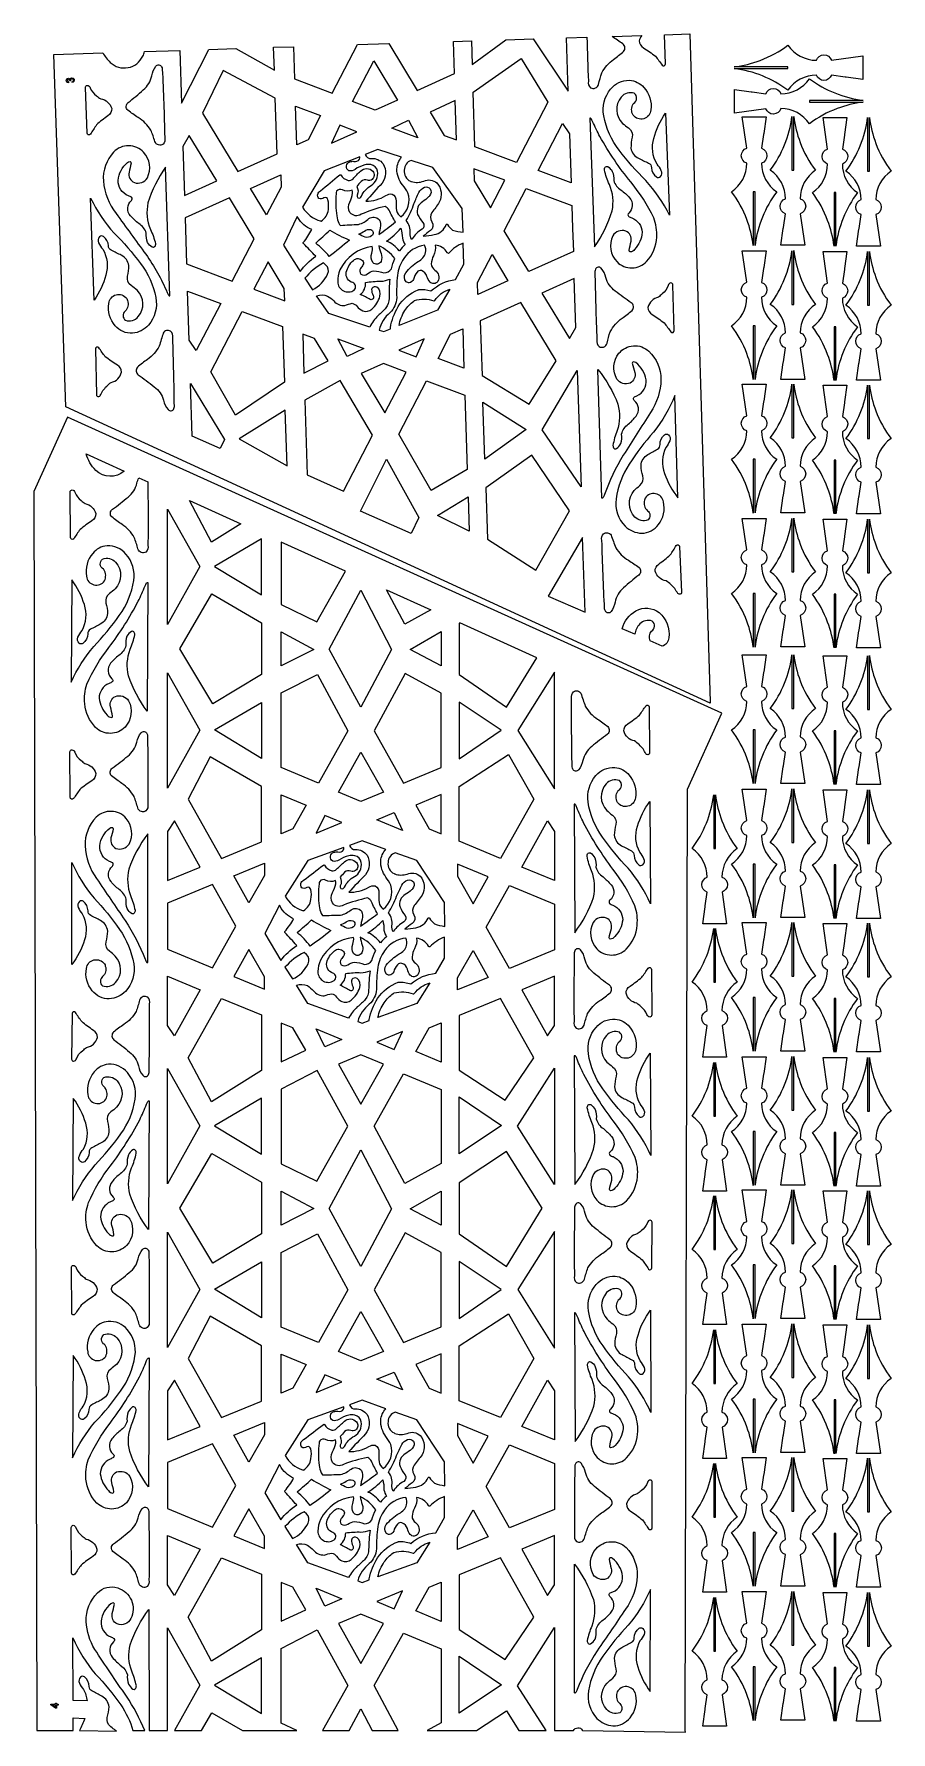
# Model space of a CAD drawing. Header units: millimetres. Extents: x -877 to 120, y 1414 to 3389.
import ezdxf

# ---------------------------------------------------------------- set-up
doc = ezdxf.new("R2010")
doc.units = ezdxf.units.MM
doc.layers.add('Default', color=70, linetype='Continuous')

msp = doc.modelspace()

# ---------------------------------------------------------------- linework, layer by layer
at = {"layer": 'Default'}
for points in [[(-142.2, 3354.6), (-143.1, 3388.3), (-114, 3389.2), (-90.2, 2612.2), (-90.3, 2610.7), (-839.7, 2955.6), (-853.5, 3365.4), (-796.5, 3367.3, 0.074307), (-788.1, 3356.2, 0.510988), (-750.1, 3363.4, 0.055349), (-748, 3368.8), (-707.1, 3370.1), (-705.1, 3308.9), (-673.1, 3371.2), (-641.9, 3372.2), (-597.1, 3347), (-598, 3373.7), (-574.8, 3374.4), (-573.6, 3336.9), (-529.7, 3320.3), (-500.5, 3376.8), (-463.8, 3378), (-431, 3323.5), (-387.6, 3343.2), (-388.8, 3380.4), (-367.9, 3381.1), (-367.1, 3353.7), (-328, 3382.3), (-296, 3383.4), (-255.2, 3322.7), (-257.2, 3384.6), (-233.5, 3385.4, 0.004341), (-231.8, 3334.3, 0.263913), (-229.2, 3326.7, 0.490928), (-220, 3330.6, -0.027343), (-216.2, 3344, -0.115738), (-202.6, 3359.6, 0.015094), (-190.8, 3368.8, 0.448773), (-191.8, 3377.7, -0.013451), (-204, 3386.3), (-169.6, 3387.4, 0.121079), (-172.7, 3381.3, 0.274982), (-167.8, 3373.1, -0.025719), (-153.7, 3363.3, -0.01279), (-146, 3352.9, 0.746886), (-142.2, 3354.5)], [(-62.2, 3351, 0.056763), (-32, 3358.5, 0.069714), (0.3, 3376.2, 0.247243), (33.4, 3358.6, -0.716421), (50.9, 3358.7), (87.6, 3363.9), (87.6, 3336.2), (68, 3338.9), (67, 3339), (50.9, 3341.3, -0.706462), (33.5, 3341.4, 0.248623), (0.3, 3323.8, 0.128873), (-62.1, 3349), (0.3, 3349), (0.3, 3351), (-62.2, 3351)], [(-832.3, 3332.6), (-832.5, 3333.6, 2.41001), (-834.3, 3335.4, 0.060998), (-834.2, 3334.6), (-835.1, 3334.7, 2.357675), (-837, 3333.8, 0.0613), (-836.4, 3333.6), (-836.5, 3332.5, -0.949441), (-836.7, 3337.8, -0.307469), (-834.9, 3336.6, -0.689839), (-830.1, 3336.6, -0.517859)], [(-731.7, 3260.1, -0.24666), (-736.1, 3264.2, 0.027343), (-740.7, 3277.4, 0.115738), (-755.3, 3292, -0.015094), (-767.6, 3300.5, -0.448773), (-767.2, 3309.4, 0.020778), (-749.5, 3324.2, 0.175205), (-739.6, 3340.6, -0.124943), (-734.9, 3351.7, -0.5741), (-728.2, 3350.9, -0.122783), (-727.4, 3348.4, -0.006777), (-724.6, 3268.7, -0.263913), (-726.6, 3261, -0.217884)], [(-142.2, 3354.5, 0.000912), (-142.2, 3354.6)], [(-814.8, 3329.4, -0.312864), (-811.4, 3326.6, 0.139682), (-803.8, 3317.3, 0.018911), (-799.1, 3313.8, -0.280916), (-786.3, 3302.7, -0.274982), (-790.6, 3294.1, 0.025719), (-804, 3283.5, 0.01279), (-811, 3272.6, -0.748308), (-814.9, 3274), (-816.9, 3326.8, -0.399768)], [(-148.1, 3223.3, 0.353881), (-147, 3230.2, 0.082113), (-152, 3237.7, -0.208904), (-155.6, 3267.8, -0.086345), (-142.1, 3297), (-137.5, 3178.3, 0.068438), (-165, 3218.9, -0.038835), (-195.9, 3253.9, -0.121623), (-213.9, 3294, -0.22635), (-205.9, 3325.1, -0.242341), (-184.2, 3335.3, -0.208918), (-167.3, 3327, -0.224816), (-159.1, 3300.8, -0.688915), (-179.9, 3294.8, -0.265065), (-179.7, 3307.9, -0.015041), (-179.2, 3308.5, 0.529776), (-178.4, 3320.2, 0.308634), (-193.6, 3315.9, 0.394552), (-192, 3285.2, 0.040002), (-185.2, 3279.9, -0.299751), (-180.8, 3269, 0.063831), (-182.3, 3256.5, 0.255589), (-173.4, 3244.6, -0.006267), (-161.8, 3238.9, -0.333186), (-158.5, 3233.7, 0.216277), (-152.5, 3222.9, 0.361529)], [(87.7, 3310, 0.056763), (57.6, 3302.5, 0.069714), (25.3, 3284.8, 0.247243), (-7.9, 3302.4, -0.716421), (-25.4, 3302.3), (-62, 3297.1), (-62, 3324.8), (-42.4, 3322.1), (-41.4, 3322), (-25.4, 3319.7, -0.706462), (-7.9, 3319.6, 0.248623), (25.3, 3337.2, 0.128873), (87.7, 3312), (25.3, 3312), (25.3, 3310), (87.7, 3310)], [(-204, 3229.4, -0.124595), (-202.4, 3218.6, 0.172423), (-193.8, 3207.6, -0.054769), (-184, 3198.8, -0.410266), (-184.9, 3180.7, 0.433271), (-185.2, 3177.1, 0.077861), (-181.4, 3175.4, -0.30209), (-169.3, 3158.5, -0.166916), (-178, 3138.7, -0.240467), (-183.2, 3135.7, -0.249398), (-184.3, 3137.2, -0.027776), (-182.1, 3148.1, 0.350829), (-188.3, 3160, 0.341045), (-203.5, 3154.4, 0.314169), (-198.5, 3124, 0.418503), (-164.1, 3124.7, 0.174326), (-152.3, 3152.7, 0.109576), (-155.8, 3175.3, 0.062275), (-182.6, 3217.1, -0.041735), (-218.4, 3269.8, -0.014891), (-226.9, 3287.4, 0.086617), (-228.8, 3290.7, 0.424926), (-230.2, 3291.2), (-224.6, 3141.7, 0.07905), (-204.2, 3183.5, 0.152063), (-207.3, 3214.2, -0.051417), (-213.2, 3231, -0.189517), (-212.1, 3234.5, -0.346809), (-209.3, 3235, -0.126453)], [(-40, 3143.3, 0.056763), (-47.5, 3173.4, 0.069714), (-65.2, 3205.7, 0.247243), (-47.6, 3238.9, -0.716421), (-47.7, 3256.4), (-52.9, 3293), (-25.2, 3293), (-27.9, 3273.4), (-28, 3272.4), (-30.3, 3256.4, -0.706462), (-30.4, 3238.9, 0.248623), (-12.8, 3205.7, 0.128873), (-38, 3143.3), (-38, 3205.7), (-40, 3205.7), (-40, 3143.3)], [(7, 3293.2, 0.056763), (14.5, 3263, 0.069714), (32.2, 3230.7, 0.247243), (14.6, 3197.6, -0.716421), (14.7, 3180.1), (19.9, 3143.4), (-7.8, 3143.4), (-5.1, 3163), (-5, 3164), (-2.7, 3180.1, -0.706462), (-2.6, 3197.5, 0.248623), (-20.2, 3230.7, 0.128873), (5, 3293.1), (5, 3230.7), (7, 3230.7), (7, 3293.2)], [(54, 3142.3, 0.056763), (46.5, 3172.4, 0.069714), (28.8, 3204.7, 0.247243), (46.4, 3237.9, -0.716421), (46.3, 3255.4), (41.1, 3292), (68.8, 3292), (66.1, 3272.4), (66, 3271.4), (63.7, 3255.4, -0.706462), (63.6, 3237.9, 0.248623), (81.2, 3204.7, 0.128873), (56, 3142.3), (56, 3204.7), (54, 3204.7), (54, 3142.3)], [(95, 3292.2, 0.056763), (102.5, 3262, 0.069714), (120.2, 3229.7, 0.247243), (102.6, 3196.6, -0.716421), (102.7, 3179.1), (107.9, 3142.4), (80.2, 3142.4), (82.9, 3162), (83, 3163), (85.3, 3179.1, -0.706462), (85.4, 3196.5, 0.248623), (67.8, 3229.7, 0.128873), (93, 3292.1), (93, 3229.7), (95, 3229.7), (95, 3292.2)], [(-744.5, 3146.8, -0.124348), (-746.1, 3157.6, 0.171984), (-754.7, 3168.7, -0.053003), (-764.4, 3177.6, -0.410921), (-763.4, 3195.6, 0.433717), (-763.1, 3199.2, 0.077739), (-766.9, 3201, -0.322399), (-778.8, 3218.9, -0.197218), (-768, 3239.6, -0.160321), (-764.9, 3240.7, -0.249131), (-763.8, 3239.1, -0.027786), (-766.1, 3228.3, 0.350097), (-759.9, 3216.3, 0.341491), (-744.8, 3221.8, 0.306802), (-749.1, 3251.6, 0.432338), (-784, 3251.8, 0.206013), (-796, 3218.2, 0.144673), (-781.2, 3180.5, 0.003386), (-746.6, 3133, -0.053849), (-721.8, 3088.6, 0.086443), (-720, 3085.3, 0.424748), (-718.5, 3084.8), (-723.5, 3234.4, 0.079206), (-744.1, 3192.7, 0.152055), (-741.2, 3161.9, -0.051326), (-735.3, 3145.2, -0.172307), (-736.4, 3141.6, -0.346332), (-739.2, 3141.2, -0.126385)], [(-564.2, 3187.6, 0.191192), (-543.5, 3171.7, 0.005248), (-542.6, 3171.5, 0.227781), (-534.2, 3184.9, 0.101613), (-534.8, 3196.3, 0.518279), (-539.4, 3198.5, -0.289941), (-545.5, 3197.9, -0.471569), (-543.4, 3206.8, 0.003928), (-521.1, 3225.3, -0.388198), (-519.9, 3225.2, 0.184808), (-511.1, 3218.9, 0.215902), (-505.5, 3220.9, -0.027099), (-496.8, 3229.7, -0.434971), (-482.6, 3229.5, -0.432111), (-483.4, 3220, -0.239954), (-488.8, 3219.2, 0.305245), (-496, 3217.8, -0.004872), (-501.3, 3211.7, -0.247573), (-500.6, 3201.8, 0.257412), (-499.8, 3198.6, 0.440874), (-495.7, 3200.5, -0.161643), (-484.6, 3212.9, 0.313158), (-477.1, 3229.7, 0.315774), (-484.8, 3237.2, 0.132981), (-491.9, 3236.9, 0.098884), (-503.2, 3231.6, -0.214489), (-510.3, 3230.1, -0.680386), (-509.2, 3240.5, -0.12562), (-504.7, 3241, 0.329253), (-498.1, 3243.7, 0.195203), (-497.8, 3246.4), (-539.1, 3229.9)], [(-476.7, 3254.9), (-491.3, 3249, 0.374449), (-484.2, 3244.4, -0.256515), (-470.7, 3238.3, -0.308165), (-471.8, 3215.7, 0.007627), (-490.6, 3194.6, 0.130802), (-467.3, 3201.2, -0.19928), (-460.1, 3203, -0.307239), (-455.5, 3194.9, 0.042642), (-454.9, 3183.8, 0.180927), (-449.9, 3176.4, 0.319504), (-441.8, 3204.4, 0.054033), (-447.9, 3213.6, -0.166081), (-454.6, 3232.2, -0.169094), (-449, 3245.8)], [(-377.4, 3158.5), (-378.7, 3186.2), (-412.7, 3233.9), (-438, 3242.2, 0.320336), (-445.9, 3230.9, 0.331969), (-438.7, 3218, 0.014567), (-437.7, 3217.5, 0.163555), (-423.4, 3218, -0.301709), (-408, 3215.9, -0.313436), (-405.2, 3193.7, -0.020953), (-413.9, 3181.5, 0.307944), (-414, 3170.7, -0.400323), (-415.6, 3160.5, 0.039296), (-423.8, 3153.9, 0.02405), (-411.1, 3155.8, 0.259406), (-397.1, 3167.5, -0.587979), (-395.6, 3167.6, 0.111986), (-389.7, 3161.1, 0.056208)], [(-520.2, 3166.6, -0.002135), (-499.1, 3167.7, 0.11238), (-487.2, 3174.4, -0.396764), (-475.1, 3173.1, -0.112924), (-474.1, 3170.9, -0.144638), (-474.5, 3161.2, 0.024127), (-475.5, 3155.8, 0.008608), (-456.2, 3170.6, -0.040978), (-463.6, 3184.4, 0.119194), (-468.3, 3188.7, 0.043721), (-496.1, 3179.5, -0.406382), (-509.1, 3181.5, -0.254662), (-509.3, 3193.7, 0.074005), (-506, 3204, 0.078937), (-506.5, 3207.7, -0.239674), (-517.8, 3207.9, 0.346212), (-524.7, 3206.2, 0.166462), (-525.2, 3203.3, 0.060766), (-524.5, 3177.5, 0.090993), (-521.9, 3169), (-521.9, 3169, 0.070578)], [(-443.7, 3172.1, 0.054461), (-434.7, 3191.7, -0.017492), (-429.1, 3204.8, -0.170857), (-422.5, 3210.9, -0.30963), (-415.7, 3209, -0.325592), (-416.5, 3201, -0.038721), (-417.6, 3199.7, -0.044167), (-424.7, 3194.1, 0.353711), (-430.4, 3179.3, 0.066387), (-424.2, 3169.8, -0.411746), (-425.2, 3162.1, 0.121544), (-436.9, 3150.8), (-436.9, 3150.8), (-437.3, 3150.3, -0.143735), (-439.3, 3157.3, 0.23007)], [(-800.4, 3153.3, 0.357202), (-801.5, 3146.3, 0.082144), (-796.6, 3138.8, -0.20864), (-793.1, 3108.7, -0.086484), (-806.7, 3079.6), (-810.8, 3198.4, 0.068295), (-783.5, 3157.6, -0.038709), (-752.8, 3122.3, -0.11336), (-735, 3082.7, -0.233622), (-743.6, 3050.4, -0.183691), (-762, 3041.1, -0.239584), (-782.1, 3049.9, -0.230445), (-789.7, 3075.7, -0.690603), (-768.8, 3081.5, -0.088334), (-767.8, 3079.1, -0.299533), (-770.6, 3066.7, 0.475634), (-770.4, 3056.2, 0.308512), (-755.3, 3060.4, 0.394499), (-756.7, 3091.1, 0.039778), (-763.5, 3096.5, -0.299111), (-767.9, 3107.4, 0.063872), (-766.4, 3119.8, 0.25494), (-775.1, 3131.8, -0.006297), (-786.7, 3137.6, -0.332396), (-790, 3142.8, 0.216468), (-795.9, 3153.6, 0.361667)], [(-570.5, 3177), (-570.9, 3176.1), (-586.4, 3143.4), (-567.1, 3112.8, -0.07883), (-549, 3130.6, 0.009925), (-563.2, 3145.4, -0.426734), (-563.4, 3146.6, 0.065646), (-553.6, 3161.8, -0.17501), (-569.8, 3175.7), (-569.8, 3175.7, -0.010745)], [(-509.7, 3149.5, -0.015325), (-533.2, 3130.5, 0.04614), (-548.9, 3145.9, 0.005713), (-532.6, 3161, 0.038778)], [(-499, 3156.4, 0.082143), (-492.4, 3160, -0.235479), (-484.8, 3161.6, -0.640175), (-483.9, 3154.5, -0.234123), (-491.3, 3152.8, -0.021157)], [(-451.8, 3136.9, 0.129064), (-466.8, 3148.3, 0.074171), (-449.9, 3163.2, -0.070702), (-448.2, 3151.7, 0.113861), (-444.8, 3144.2, 0.063971), (-451.7, 3137), (-451.7, 3137)], [(-457, 3128, 0.119776), (-475.5, 3142.8, 0.045698), (-473, 3133.7, -0.192011), (-473, 3124.7, -0.524316), (-482.3, 3123.2, -0.261481), (-483.8, 3134.4, 0.130982), (-483.3, 3142.1, 0.254858), (-520.8, 3114.7, 0.110118), (-523.4, 3101.1, 0.610354), (-504.2, 3091.4, 0.572121), (-505.9, 3100, -0.391735), (-513.4, 3112, -0.157271), (-505.1, 3125.8, -0.427734), (-494.5, 3125.7, -0.320865), (-494, 3120.6, -0.060779), (-496.9, 3116.5, 0.322721), (-496.6, 3110), (-496.6, 3110, 0.355403), (-488.8, 3110.3, -0.113621), (-481.3, 3113.7, -0.056422), (-469.7, 3111.4, 0.27598), (-461, 3116, -0.051473)], [(-386.3, 3103.6), (-376.7, 3121.5), (-377.4, 3145.9, 0.125472), (-394.1, 3134.2, -0.534392), (-395.9, 3134.9, 0.235946), (-409.9, 3143.7, -0.161189), (-412, 3131.3, 0.093652), (-414.5, 3121.9, 0.24212), (-410.3, 3114.5, -0.407968), (-407.1, 3101.3, -0.48972), (-415.9, 3100.6, -0.137177), (-419.6, 3107.3, 0.259964), (-426.1, 3113.9, 0.294367), (-431.1, 3112.2, 0.115694), (-435.3, 3103.7, -0.260914), (-440.1, 3099.8, -0.193615), (-443.7, 3100.9, -0.35846), (-444.3, 3111.3, -0.078424), (-429.8, 3124.7, 0.227439), (-421.2, 3134.9, 0.180437), (-422.4, 3143.5, 0.218334), (-446.6, 3127.9, 0.128012), (-453.9, 3108.5, 0.039134), (-454.7, 3082.6, -0.192198), (-462.5, 3065.1, 0.160372), (-475.2, 3044.7), (-469.9, 3043), (-462.1, 3046.1, -0.083565), (-462.1, 3047.5, -0.090015), (-453.1, 3072.1, -0.164998), (-429.7, 3091.7, -0.062986), (-429.4, 3091.8, -0.112581), (-414.9, 3090.3, -0.157496)], [(-561.8, 3105), (-552.8, 3091.7, 0.190755), (-535.2, 3110, 0.360966), (-537.4, 3120.6), (-540.1, 3122.9, 0.094875)], [(-40, 2987.3, 0.056763), (-47.5, 3017.4, 0.069714), (-65.2, 3049.7, 0.247243), (-47.6, 3082.9, -0.716421), (-47.7, 3100.4), (-52.9, 3137), (-25.2, 3137), (-27.9, 3117.4), (-28, 3116.4), (-30.3, 3100.3, -0.706462), (-30.4, 3082.9, 0.248623), (-12.8, 3049.7, 0.128873), (-38, 2987.3), (-38, 3049.7), (-40, 3049.7), (-40, 2987.3)], [(7, 3137.2, 0.056763), (14.5, 3107, 0.069714), (32.2, 3074.7, 0.247243), (14.6, 3041.6, -0.716421), (14.7, 3024.1), (19.9, 2987.4), (-7.8, 2987.4), (-5.1, 3007), (-5, 3008), (-2.7, 3024.1, -0.706462), (-2.6, 3041.5, 0.248623), (-20.2, 3074.7, 0.128873), (5, 3137.1), (5, 3074.7), (7, 3074.7), (7, 3137.2)], [(54, 2986.3, 0.056763), (46.5, 3016.4, 0.069714), (28.8, 3048.7, 0.247243), (46.4, 3081.9, -0.716421), (46.3, 3099.4), (41.1, 3136), (68.8, 3136), (66.1, 3116.4), (66, 3115.4), (63.7, 3099.3, -0.706462), (63.6, 3081.9, 0.248623), (81.2, 3048.7, 0.128873), (56, 2986.3), (56, 3048.7), (54, 3048.7), (54, 2986.3)], [(95, 3136.2, 0.056763), (102.5, 3106, 0.069714), (120.2, 3073.7, 0.247243), (102.6, 3040.6, -0.716421), (102.7, 3023.1), (107.9, 2986.4), (80.2, 2986.4), (82.9, 3006), (83, 3007), (85.3, 3023.1, -0.706462), (85.4, 3040.5, 0.248623), (67.8, 3073.7, 0.128873), (93, 3136.1), (93, 3073.7), (95, 3073.7), (95, 3136.2)], [(-491, 3100, -0.055124), (-473.3, 3101.5, 0.108731), (-462.9, 3104.2, 0.025779), (-463.7, 3081.6, -0.178289), (-467.3, 3070.7), (-467.3, 3070.7, -0.035364), (-476.3, 3061.7, 0.078847), (-486.1, 3048.3), (-533.8, 3063.9), (-547.9, 3084.6, -0.17089), (-535.1, 3084.4, -0.07806), (-528, 3078.7, 0.234516), (-515.1, 3073.4, -0.056939), (-506.7, 3075.9, -0.1886), (-500.8, 3072.4, 0.121245), (-494.3, 3067.2, 0.281187), (-483.7, 3069.2, 0.151531), (-474.3, 3084.2, 0.331289), (-477.7, 3094.7, 0.401515), (-483.6, 3093.2, 0.107941), (-483.9, 3092.1, 0.119899), (-482.3, 3085.2, -0.230232), (-482.1, 3081.2, -0.337465), (-485.5, 3080.3, 0.046703), (-497.1, 3086.1, 0.244621)], [(-214.2, 3025.1, 0.24666), (-210.1, 3029.5, -0.027343), (-206.4, 3042.9, -0.115738), (-192.7, 3058.5, 0.015094), (-180.9, 3067.7, 0.448773), (-182, 3076.6, -0.020778), (-200.5, 3090.2, -0.175205), (-211.5, 3105.9, 0.124943), (-216.9, 3116.7, 0.5741), (-223.5, 3115.5, 0.122783), (-224.2, 3112.9, 0.006777), (-221.9, 3033.2, 0.263913), (-219.4, 3025.6, 0.217884)], [(-410.6, 3079.3, -0.172507), (-393.1, 3092.2), (-407.4, 3068), (-452, 3050.2, -0.094164), (-445.3, 3067.6), (-445.3, 3067.6, -0.087436), (-435, 3078.4), (-435, 3078.4, -0.071711), (-434, 3079.2, -0.166182), (-411.7, 3078.8, 0.382931)], [(-135.8, 3099.6, 0.312864), (-138.9, 3096.6, -0.139682), (-146, 3086.8, -0.018911), (-150.4, 3083.1, 0.280916), (-162.5, 3071.1, 0.274982), (-157.6, 3062.9, -0.025719), (-143.6, 3053.1, -0.01279), (-135.9, 3042.7, 0.748308), (-132.1, 3044.4), (-133.5, 3097.2, 0.399768)], [(-755.5, 2992.8, -0.020506), (-736.9, 2978.9, -0.174932), (-726, 2963.1, 0.123758), (-720.6, 2952.3, 0.573222), (-714.1, 2953.4, 0.123075), (-713.4, 2956, 0.006777), (-715.3, 3035.8, 0.269714), (-717.8, 3043.4, 0.42653), (-726.3, 3041.3, -0.00318), (-730.9, 3026.2, -0.115997), (-744.6, 3010.7, 0.015127), (-756.4, 3001.5, 0.42383)], [(-805.1, 3022.9), (-805.1, 3022.7), (-804, 2969.9, 0.583524), (-801.1, 2967.5, 0.213218), (-799.5, 2968.5, 0.026857), (-796.6, 2974.4, -0.067631), (-787, 2983.9, 0.290968), (-774.8, 2996, 0.262406), (-779.6, 3004, -0.025663), (-793.7, 3013.8, -0.012763), (-801.3, 3024.3, 0.726847)], [(-194.2, 2912.8, 0.124348), (-193.2, 2923.8, -0.171984), (-185.4, 2935.3, 0.053003), (-176.3, 2944.8, 0.410921), (-178.4, 2962.8, -0.433717), (-179, 2966.4, -0.077739), (-175.3, 2968.4, 0.322399), (-164.6, 2987, 0.197218), (-176.7, 3007, 0.160321), (-179.8, 3007.8, 0.249131), (-180.8, 3006.2, 0.027786), (-177.9, 2995.5, -0.350097), (-183.2, 2983.2, -0.341491), (-198.7, 2987.7, -0.306802), (-196.3, 3017.8, -0.432338), (-161.5, 3020.2, -0.206013), (-147.4, 2987.4, -0.144673), (-159.7, 2948.9, -0.003386), (-191.2, 2899.2, 0.053849), (-213, 2853.4, -0.086443), (-214.6, 2850, -0.424748), (-216.1, 2849.4), (-220.7, 2998.9, -0.079206), (-197.5, 2958.6, -0.152055), (-198.5, 2927.8, 0.051326), (-203.2, 2910.6, 0.172307), (-201.9, 2907.2, 0.346332), (-199, 2906.9, 0.126385)], [(-138.8, 2922.9, -0.357202), (-137.2, 2916.1, -0.082144), (-141.7, 2908.3, 0.20864), (-143.2, 2878, 0.086484), (-127.8, 2849.8), (-131.3, 2968.6, -0.068295), (-155.9, 2926.1, 0.038709), (-184.3, 2889, 0.11336), (-199.6, 2848.3, 0.233622), (-188.9, 2816.6, 0.183691), (-169.9, 2808.5, 0.239584), (-150.4, 2818.6, 0.230445), (-144.5, 2844.9, 0.690603), (-165.7, 2849.3, 0.088334), (-166.5, 2846.9, 0.299533), (-163, 2834.7, -0.475634), (-162.4, 2824.1, -0.308512), (-177.8, 2827.3, -0.394499), (-178.4, 2858.1, -0.039778), (-172, 2863.9, 0.299111), (-168.3, 2875.1, -0.063872), (-170.6, 2887.3, -0.25494), (-162.6, 2899.9, 0.006297), (-151.4, 2906.4, 0.332396), (-148.5, 2911.8, -0.216468), (-143.3, 2923, -0.361667)], [(-40, 2832, 0.056763), (-47.5, 2862.2, 0.069714), (-65.2, 2894.5, 0.247243), (-47.6, 2927.6, -0.716421), (-47.7, 2945.1), (-52.9, 2981.7), (-25.2, 2981.7), (-27.9, 2962.2), (-28, 2961.2), (-30.3, 2945.1, -0.706462), (-30.4, 2927.6, 0.248623), (-12.8, 2894.5, 0.128873), (-38, 2832.1), (-38, 2894.5), (-40, 2894.5), (-40, 2832)], [(7, 2981.9, 0.056763), (14.5, 2951.8, 0.069714), (32.2, 2919.5, 0.247243), (14.6, 2886.3, -0.716421), (14.7, 2868.8), (19.9, 2832.2), (-7.8, 2832.2), (-5.1, 2851.8), (-5, 2852.8), (-2.7, 2868.8, -0.706462), (-2.6, 2886.3, 0.248623), (-20.2, 2919.5, 0.128873), (5, 2981.8), (5, 2919.5), (7, 2919.5), (7, 2981.9)], [(54, 2831, 0.056763), (46.5, 2861.2, 0.069714), (28.8, 2893.5, 0.247243), (46.4, 2926.6, -0.716421), (46.3, 2944.1), (41.1, 2980.7), (68.8, 2980.7), (66.1, 2961.2), (66, 2960.2), (63.7, 2944.1, -0.706462), (63.6, 2926.6, 0.248623), (81.2, 2893.5, 0.128873), (56, 2831.1), (56, 2893.5), (54, 2893.5), (54, 2831)], [(95, 2980.9, 0.056763), (102.5, 2950.8, 0.069714), (120.2, 2918.5, 0.247243), (102.6, 2885.3, -0.716421), (102.7, 2867.8), (107.9, 2831.2), (80.2, 2831.2), (82.9, 2850.8), (83, 2851.8), (85.3, 2867.8, -0.706462), (85.4, 2885.3, 0.248623), (67.8, 2918.5, 0.128873), (93, 2980.8), (93, 2918.5), (95, 2918.5), (95, 2980.9)], [(-119.1, 1415.6), (-116.7, 2510.9), (-76.7, 2599.3), (-837.5, 2943.4), (-876.7, 2856.9), (-873.5, 1415.6), (-831.1, 1415.6), (-831.1, 1430.6), (-817.7, 1429.6, -0.041093), (-823.9, 1415.6), (-780.7, 1415), (-781.9, 1415.6, 0.031977), (-787.3, 1420, -0.299111), (-791.4, 1431.1, 0.063872), (-789.4, 1443.4, 0.25494), (-797.8, 1455.7, -0.006297), (-809.2, 1461.8, -0.332396), (-812.3, 1467.1, 0.216468), (-817.9, 1478.1, 0.361667), (-822.4, 1477.9, 0.357202), (-823.7, 1471, 0.082144), (-819, 1463.4, -0.091842), (-814.8, 1450.3), (-831.1, 1450.8), (-831.3, 1523.4, 0.068295), (-805.4, 1481.7, -0.038709), (-775.8, 1445.5, -0.08471), (-761.5, 1415.6), (-747.8, 1415.6, 0.048395), (-769.2, 1455.9, -0.008297), (-806, 1510.2, -0.122685), (-815.9, 1542.7, -0.206013), (-802.8, 1575.9, -0.286147), (-779.3, 1581.7, -0.458906), (-763.9, 1546, -0.383153), (-779.9, 1539.7, -0.350097), (-785.6, 1551.8, 0.027786), (-783.1, 1562.6, 0.249131), (-784.1, 1564.2, 0.160321), (-787.2, 1563.2, 0.197218), (-798.7, 1542.8, 0.322399), (-787.4, 1524.6, -0.077739), (-783.6, 1522.7, -0.433717), (-784.1, 1519, 0.410921), (-785.6, 1501.1, 0.064453), (-774.8, 1490.8, -0.154405), (-768, 1480.5, 0.124348), (-766.7, 1469.7, 0.126385), (-761.6, 1463.9, 0.346332), (-758.8, 1464.3, 0.172307), (-757.6, 1467.8, 0.051326), (-762.9, 1484.7, -0.152055), (-764.8, 1515.5, -0.079206), (-743, 1556.6), (-742.8, 1415.6), (-721.4, 1415.6), (-721.4, 1535.1), (-683.9, 1468.4), (-713.2, 1415.6), (-682, 1415.6), (-669.8, 1436.5), (-634, 1415.6), (-571.1, 1415.6), (-589, 1424.4), (-589, 1511.2), (-547.3, 1532.9), (-511.5, 1468.2), (-541, 1415.6), (-509.9, 1415.6), (-496.3, 1440.8), (-483.3, 1415.6), (-453, 1415.6), (-481.1, 1468.1), (-446.9, 1529.2), (-402.9, 1510.9), (-402.9, 1424.6), (-419.4, 1415.6), (-362, 1415.6), (-327.2, 1438.7), (-312.6, 1415.6), (-281, 1415.6), (-314.1, 1467.9), (-271.2, 1535.7), (-271.2, 1415.6), (-249.2, 1415.6, -0.60241), (-238.9, 1416.2, 0.000131), (-238.7, 1415.6), (-118.7, 1414)], [(-771.8, 2880.8, -0.39556), (-804.8, 2881.6, -0.121099), (-816, 2900.7)], [(-744.3, 2868.3, -0.006291), (-744.1, 2794.3, -0.263913), (-746.4, 2786.6, -0.490928), (-755.8, 2790.2, 0.027343), (-760, 2803.5, 0.115738), (-774.1, 2818.6, -0.015094), (-786.2, 2827.5, -0.448773), (-785.4, 2836.3, 0.020778), (-767.3, 2850.6, 0.175205), (-756.9, 2866.6, -0.071972), (-754.7, 2873.1)], [(-832.3, 2859, -0.312864), (-829.1, 2856.1, 0.139682), (-821.7, 2846.5, 0.018911), (-817.2, 2842.9, -0.280916), (-804.7, 2831.4, -0.274982), (-809.3, 2823, 0.025719), (-823.1, 2812.8, 0.01279), (-830.4, 2802.1, -0.748308), (-834.3, 2803.6), (-834.6, 2856.5, -0.399768)], [(-40, 2676, 0.056763), (-47.5, 2706.2, 0.069714), (-65.2, 2738.5, 0.247243), (-47.6, 2771.6, -0.716421), (-47.7, 2789.1), (-52.9, 2825.7), (-25.2, 2825.7), (-27.9, 2806.2), (-28, 2805.2), (-30.3, 2789.1, -0.706462), (-30.4, 2771.6, 0.248623), (-12.8, 2738.5, 0.128873), (-38, 2676.1), (-38, 2738.5), (-40, 2738.5), (-40, 2676)], [(7, 2825.9, 0.056763), (14.5, 2795.8, 0.069714), (32.2, 2763.5, 0.247243), (14.6, 2730.3, -0.716421), (14.7, 2712.8), (19.9, 2676.2), (-7.8, 2676.2), (-5.1, 2695.8), (-5, 2696.8), (-2.7, 2712.8, -0.706462), (-2.6, 2730.3, 0.248623), (-20.2, 2763.5, 0.128873), (5, 2825.8), (5, 2763.5), (7, 2763.5), (7, 2825.9)], [(54, 2675, 0.056763), (46.5, 2705.2, 0.069714), (28.8, 2737.5, 0.247243), (46.4, 2770.6, -0.716421), (46.3, 2788.1), (41.1, 2824.7), (68.8, 2824.7), (66.1, 2805.2), (66, 2804.2), (63.7, 2788.1, -0.706462), (63.6, 2770.6, 0.248623), (81.2, 2737.5, 0.128873), (56, 2675.1), (56, 2737.5), (54, 2737.5), (54, 2675)], [(95, 2824.9, 0.056763), (102.5, 2794.8, 0.069714), (120.2, 2762.5, 0.247243), (102.6, 2729.3, -0.716421), (102.7, 2711.8), (107.9, 2675.2), (80.2, 2675.2), (82.9, 2694.8), (83, 2695.8), (85.3, 2711.8, -0.706462), (85.4, 2729.3, 0.248623), (67.8, 2762.5, 0.128873), (93, 2824.8), (93, 2762.5), (95, 2762.5), (95, 2824.9)], [(-173.2, 2759.8, 0.020506), (-190.9, 2744.8, 0.174932), (-200.8, 2728.4, -0.123758), (-205.5, 2717.3, -0.573222), (-212.1, 2718, -0.123075), (-212.9, 2720.5, -0.006777), (-216.1, 2800.2, -0.269714), (-214.1, 2807.9, -0.42653), (-205.5, 2806.4, 0.00318), (-200, 2791.6, 0.115997), (-185.3, 2777, -0.015127), (-172.9, 2768.7, -0.42383)], [(-824.2, 2680.6, -0.353881), (-825.5, 2687.6, -0.082113), (-820.8, 2695.2, 0.208904), (-818.1, 2725.4, 0.086345), (-832.5, 2754.1), (-833.3, 2635.3, -0.068438), (-807.2, 2676.8, 0.038835), (-777.4, 2712.8, 0.121623), (-760.7, 2753.4, 0.22635), (-769.7, 2784.2, 0.242341), (-791.7, 2793.8, 0.208918), (-808.3, 2784.9, 0.224816), (-815.7, 2758.4, 0.688915), (-794.7, 2753.1, 0.265065), (-795.3, 2766.2, 0.015041), (-795.8, 2766.8, -0.529776), (-797, 2778.5, -0.308634), (-781.7, 2774.7, -0.394552), (-782.3, 2743.9, -0.040002), (-788.9, 2738.4, 0.299751), (-793, 2727.3, -0.063831), (-791.1, 2715, -0.255589), (-799.5, 2702.7, 0.006267), (-811, 2696.7, 0.333186), (-814.1, 2691.4, -0.216277), (-819.7, 2680.4, -0.361529)], [(-125.7, 2793.1), (-125.7, 2792.9), (-123.4, 2740.1, -0.583524), (-126.2, 2737.5, -0.213218), (-127.8, 2738.5, -0.026857), (-131.1, 2744.1, 0.067631), (-141.3, 2753, -0.290968), (-154.2, 2764.4, -0.262406), (-149.9, 2772.6, 0.025663), (-136.5, 2783.3, 0.012763), (-129.6, 2794.3, -0.726847)], [(-768.5, 2688.6, 0.124595), (-769.8, 2677.7, -0.172423), (-778, 2666.4, 0.054769), (-787.5, 2657.3, 0.410266), (-786, 2639.3, -0.433271), (-785.6, 2635.6, -0.077861), (-789.4, 2633.8, 0.30209), (-800.9, 2616.5, 0.166916), (-791.6, 2597, 0.240467), (-786.2, 2594.2, 0.249398), (-785.2, 2595.8, 0.027776), (-787.8, 2606.6, -0.350829), (-782, 2618.7, -0.341045), (-766.6, 2613.6, -0.314169), (-770.7, 2583, -0.418503), (-805, 2582.6, -0.174326), (-817.7, 2610.2, -0.109576), (-815, 2632.9, -0.062275), (-789.5, 2675.6, 0.041735), (-755.4, 2729.3, 0.014891), (-747.4, 2747.3, -0.086617), (-745.7, 2750.6, -0.424926), (-744.3, 2751.2), (-745.1, 2601.5, -0.07905), (-766.8, 2642.7, -0.152063), (-764.7, 2673.5, 0.051417), (-759.4, 2690.4, 0.189517), (-760.6, 2693.9, 0.346809), (-763.4, 2694.3, 0.126453)], [(-160.1, 2683.2), (-160.1, 2683.3, -0.264388), (-158.4, 2694.7, 0.5306), (-157.5, 2706.3, 0.28227), (-172.1, 2702.9, 0.145636), (-177.9, 2691), (-192.5, 2697.4, -0.201205), (-176.5, 2718.2, -0.301184), (-149.4, 2716.1, -0.253613), (-138.3, 2686.9, -0.319324), (-145.9, 2677)], [(-40, 2517.2, 0.056763), (-47.5, 2547.3, 0.069714), (-65.2, 2579.6, 0.247243), (-47.6, 2612.8, -0.716421), (-47.7, 2630.3), (-52.9, 2666.9), (-25.2, 2666.9), (-27.9, 2647.3), (-28, 2646.3), (-30.3, 2630.3, -0.706462), (-30.4, 2612.8, 0.248623), (-12.8, 2579.6, 0.128873), (-38, 2517.2), (-38, 2579.6), (-40, 2579.6), (-40, 2517.2)], [(7, 2667.1, 0.056763), (14.5, 2636.9, 0.069714), (32.2, 2604.6, 0.247243), (14.6, 2571.5, -0.716421), (14.7, 2554), (19.9, 2517.3), (-7.8, 2517.3), (-5.1, 2536.9), (-5, 2537.9), (-2.7, 2554, -0.706462), (-2.6, 2571.4, 0.248623), (-20.2, 2604.6, 0.128873), (5, 2667), (5, 2604.6), (7, 2604.6), (7, 2667.1)], [(54, 2516.2, 0.056763), (46.5, 2546.3, 0.069714), (28.8, 2578.6, 0.247243), (46.4, 2611.8, -0.716421), (46.3, 2629.3), (41.1, 2665.9), (68.8, 2665.9), (66.1, 2646.3), (66, 2645.3), (63.7, 2629.3, -0.706462), (63.6, 2611.8, 0.248623), (81.2, 2578.6, 0.128873), (56, 2516.2), (56, 2578.6), (54, 2578.6), (54, 2516.2)], [(95, 2666.1, 0.056763), (102.5, 2635.9, 0.069714), (120.2, 2603.6, 0.247243), (102.6, 2570.5, -0.716421), (102.7, 2553), (107.9, 2516.3), (80.2, 2516.3), (82.9, 2535.9), (83, 2536.9), (85.3, 2553, -0.706462), (85.4, 2570.4, 0.248623), (67.8, 2603.6, 0.128873), (93, 2666), (93, 2603.6), (95, 2603.6), (95, 2666.1)], [(-209.7, 2574.7, 0.020506), (-227.9, 2560.3, 0.174932), (-238.2, 2544.2, -0.123758), (-243.3, 2533.2, -0.573222), (-249.9, 2534.1, -0.123075), (-250.7, 2536.7, -0.006777), (-251.3, 2616.4, -0.269714), (-249, 2624.1, -0.42653), (-240.5, 2622.3, 0.00318), (-235.4, 2607.3, 0.115997), (-221.2, 2592.3, -0.015127), (-209.1, 2583.5, -0.42383)], [(-161.1, 2606.4), (-161.1, 2606.2), (-160.6, 2553.4, -0.583524), (-163.4, 2550.9, -0.213218), (-165, 2551.9, -0.026857), (-168.1, 2557.6, 0.067631), (-178, 2566.8, -0.290968), (-190.6, 2578.6, -0.262406), (-186, 2586.7, 0.025663), (-172.3, 2597, 0.012763), (-165, 2607.7, -0.726847)], [(-751.7, 2484.7, -0.24666), (-756, 2489, 0.027343), (-760.2, 2502.2, 0.115738), (-774.3, 2517.4, -0.015094), (-786.4, 2526.2, -0.448773), (-785.6, 2535.1, 0.020778), (-767.5, 2549.3, 0.175205), (-757.1, 2565.4, -0.124943), (-752, 2576.3, -0.5741), (-745.3, 2575.4, -0.122783), (-744.6, 2572.8, -0.006777), (-744.3, 2493.1, -0.263913), (-746.6, 2485.4, -0.217884)], [(-832.5, 2556.6, -0.312864), (-829.3, 2553.8, 0.139682), (-821.9, 2544.2, 0.018911), (-817.4, 2540.6, -0.280916), (-804.9, 2529, -0.274982), (-809.5, 2520.6, 0.025719), (-823.3, 2510.4, 0.01279), (-830.6, 2499.8, -0.748308), (-834.5, 2501.3), (-834.8, 2554.1, -0.399768)], [(-168.6, 2422.9, 0.353881), (-167.3, 2429.8, 0.082113), (-172, 2437.4, -0.208904), (-174.7, 2467.6, -0.086345), (-160.3, 2496.4), (-159.5, 2377.5, 0.068438), (-185.6, 2419, -0.038835), (-215.4, 2455.1, -0.121623), (-232.1, 2495.7, -0.22635), (-223.1, 2526.5, -0.242341), (-201.1, 2536, -0.208918), (-184.5, 2527.2, -0.224816), (-177.1, 2500.7, -0.688915), (-198.1, 2495.4, -0.265065), (-197.5, 2508.5, -0.015041), (-197, 2509.1, 0.529776), (-195.8, 2520.7, 0.308634), (-211.1, 2516.9, 0.394552), (-210.5, 2486.1, 0.040002), (-203.9, 2480.6, -0.299751), (-199.8, 2469.6, 0.063831), (-201.7, 2457.2, 0.255589), (-193.3, 2445, -0.006267), (-181.8, 2438.9, -0.333186), (-178.7, 2433.7, 0.216277), (-173.1, 2422.7, 0.361529)], [(-40, 2361.2, 0.056763), (-47.5, 2391.3, 0.069714), (-65.2, 2423.6, 0.247243), (-47.6, 2456.8, -0.716421), (-47.7, 2474.3), (-52.9, 2510.9), (-25.2, 2510.9), (-27.9, 2491.3), (-28, 2490.3), (-30.3, 2474.3, -0.706462), (-30.4, 2456.8, 0.248623), (-12.8, 2423.6, 0.128873), (-38, 2361.2), (-38, 2423.6), (-40, 2423.6), (-40, 2361.2)], [(7, 2511.1, 0.056763), (14.5, 2480.9, 0.069714), (32.2, 2448.6, 0.247243), (14.6, 2415.5, -0.716421), (14.7, 2398), (19.9, 2361.3), (-7.8, 2361.3), (-5.1, 2380.9), (-5, 2381.9), (-2.7, 2398, -0.706462), (-2.6, 2415.4, 0.248623), (-20.2, 2448.6, 0.128873), (5, 2511), (5, 2448.6), (7, 2448.6), (7, 2511.1)], [(54, 2360.2, 0.056763), (46.5, 2390.3, 0.069714), (28.8, 2422.6, 0.247243), (46.4, 2455.8, -0.716421), (46.3, 2473.3), (41.1, 2509.9), (68.8, 2509.9), (66.1, 2490.3), (66, 2489.3), (63.7, 2473.3, -0.706462), (63.6, 2455.8, 0.248623), (81.2, 2422.6, 0.128873), (56, 2360.2), (56, 2422.6), (54, 2422.6), (54, 2360.2)], [(95, 2510.1, 0.056763), (102.5, 2479.9, 0.069714), (120.2, 2447.6, 0.247243), (102.6, 2414.5, -0.716421), (102.7, 2397), (107.9, 2360.3), (80.2, 2360.3), (82.9, 2379.9), (83, 2380.9), (85.3, 2397, -0.706462), (85.4, 2414.4, 0.248623), (67.8, 2447.6, 0.128873), (93, 2510), (93, 2447.6), (95, 2447.6), (95, 2510.1)], [(-224.3, 2430.8, -0.124595), (-223, 2419.9, 0.172423), (-214.8, 2408.7, -0.054769), (-205.3, 2399.5, -0.410266), (-206.8, 2381.5, 0.433271), (-207.2, 2377.9, 0.077861), (-203.4, 2376, -0.30209), (-191.9, 2358.8, -0.166916), (-201.2, 2339.3, -0.240467), (-206.6, 2336.4, -0.249398), (-207.6, 2338, -0.027776), (-205, 2348.8, 0.350829), (-210.8, 2360.9, 0.341045), (-226.2, 2355.8, 0.314169), (-222.1, 2325.2, 0.418503), (-187.8, 2324.8, 0.174326), (-175.1, 2352.5, 0.109576), (-177.8, 2375.1, 0.062275), (-203.3, 2417.8, -0.041735), (-237.4, 2471.6, -0.014891), (-245.4, 2489.5, 0.086617), (-247.1, 2492.9, 0.424926), (-248.5, 2493.4), (-247.7, 2343.8, 0.07905), (-226, 2384.9, 0.152063), (-228.1, 2415.7, -0.051417), (-233.4, 2432.7, -0.189517), (-232.2, 2436.2, -0.346809), (-229.4, 2436.6, -0.126453)], [(-84, 2504.1, 0.056763), (-76.5, 2473.9, 0.069714), (-58.8, 2441.6, 0.247243), (-76.4, 2408.5, -0.716421), (-76.3, 2391), (-71.1, 2354.3), (-98.8, 2354.3), (-96.1, 2373.9), (-96, 2374.9), (-93.7, 2391, -0.706462), (-93.6, 2408.4, 0.248623), (-111.2, 2441.6, 0.128873), (-86, 2504), (-86, 2441.6), (-84, 2441.6), (-84, 2504.1)], [(-768.2, 2371.8, -0.124348), (-769.4, 2382.7, 0.171984), (-777.6, 2394, -0.053003), (-787, 2403.2, -0.410921), (-785.5, 2421.2, 0.433717), (-785.1, 2424.9, 0.077739), (-788.8, 2426.7, -0.322399), (-800.1, 2445, -0.197218), (-788.6, 2465.4, -0.160321), (-785.5, 2466.3, -0.249131), (-784.5, 2464.7, -0.027786), (-787.1, 2454, 0.350097), (-781.3, 2441.8, 0.341491), (-766, 2446.8, 0.306802), (-769.4, 2476.8, 0.432338), (-804.2, 2478.1, 0.206013), (-817.3, 2444.9, 0.144673), (-803.8, 2406.7, 0.003386), (-770.7, 2358.1, -0.053849), (-747.4, 2313, 0.086443), (-745.7, 2309.6, 0.424748), (-744.2, 2309.1), (-744.4, 2458.7, 0.079206), (-766.3, 2417.7, 0.152055), (-764.3, 2386.9, -0.051326), (-759.1, 2369.9, -0.172307), (-760.2, 2366.4, -0.346332), (-763.1, 2366, -0.126385)], [(-494.8, 2450.6), (-509.6, 2445.3, 0.374449), (-502.7, 2440.5, -0.256515), (-489.3, 2433.9, -0.308165), (-491.1, 2411.3, 0.007627), (-510.6, 2390.8, 0.130802), (-487.1, 2396.7, -0.19928), (-479.9, 2398.3, -0.307239), (-475.5, 2390, 0.042642), (-475.3, 2378.9, 0.180927), (-470.5, 2371.3, 0.319504), (-461.6, 2399.1, 0.054033), (-467.3, 2408.5, -0.166081), (-473.4, 2427.3, -0.169094), (-467.4, 2440.7)], [(-584.4, 2386.2, 0.191192), (-564.2, 2369.7, 0.005248), (-563.3, 2369.4, 0.227781), (-554.5, 2382.6, 0.101613), (-554.7, 2394, 0.518279), (-559.3, 2396.4, -0.289941), (-565.3, 2396, -0.471569), (-563, 2404.8, 0.003928), (-540.1, 2422.5, -0.388198), (-538.9, 2422.4, 0.184808), (-530.3, 2415.8, 0.215902), (-524.7, 2417.6, -0.027099), (-515.6, 2426.2, -0.434971), (-501.5, 2425.4, -0.432111), (-502.6, 2416, -0.239954), (-508.1, 2415.4, 0.305245), (-515.3, 2414.2, -0.004872), (-520.7, 2408.3, -0.247573), (-520.4, 2398.3, 0.257412), (-519.6, 2395.2, 0.440874), (-515.5, 2396.9, -0.161643), (-504, 2409, 0.313158), (-496, 2425.5, 0.315774), (-503.5, 2433.3, 0.132981), (-510.5, 2433.2, 0.098884), (-522, 2428.2, -0.214489), (-529.2, 2427, -0.680386), (-527.7, 2437.3, -0.12562), (-523.2, 2437.7, 0.329253), (-516.6, 2440.1, 0.195203), (-516.2, 2442.9), (-558, 2427.7)], [(-398.7, 2351.2), (-399, 2378.9), (-431.5, 2427.7), (-456.5, 2436.7, 0.320336), (-464.8, 2425.7, 0.331969), (-457.9, 2412.5, 0.014567), (-457.1, 2412.1, 0.163555), (-442.7, 2412, -0.301709), (-427.4, 2409.5, -0.313436), (-425.3, 2387.3, -0.020953), (-434.3, 2375.3, 0.307944), (-434.8, 2364.5, -0.400323), (-436.7, 2354.4, 0.039296), (-445.2, 2348, 0.02405), (-432.4, 2349.6, 0.259406), (-418.1, 2360.8, -0.587979), (-416.6, 2360.8, 0.111986), (-410.8, 2354.1, 0.056208)], [(-823.8, 2380.1, 0.357202), (-825.2, 2373.2, 0.082144), (-820.5, 2365.6, -0.20864), (-818, 2335.4, -0.086484), (-832.5, 2306.7), (-832.7, 2425.5, 0.068295), (-806.8, 2383.9, -0.038709), (-777.2, 2347.7, -0.11336), (-760.7, 2307.5, -0.233622), (-770.3, 2275.5, -0.183691), (-789.1, 2266.8, -0.239584), (-808.8, 2276.3, -0.230445), (-815.6, 2302.3, -0.690603), (-794.6, 2307.4, -0.088334), (-793.7, 2305, -0.299533), (-796.8, 2292.7, 0.475634), (-797, 2282.1, 0.308512), (-781.7, 2285.8, 0.394499), (-782.2, 2316.6, 0.039778), (-788.8, 2322.2, -0.299111), (-792.8, 2333.2, 0.063872), (-790.9, 2345.6, 0.25494), (-799.3, 2357.9, -0.006297), (-810.7, 2364, -0.332396), (-813.8, 2369.3, 0.216468), (-819.3, 2380.3, 0.361667)], [(-541.1, 2363.8, -0.002135), (-520, 2364.2, 0.11238), (-507.8, 2370.5, -0.396764), (-495.8, 2368.9, -0.112924), (-494.9, 2366.7, -0.144638), (-495.6, 2357, 0.024127), (-496.7, 2351.6, 0.008608), (-477, 2365.8, -0.040978), (-484, 2379.8, 0.119194), (-488.5, 2384.2, 0.043721), (-516.6, 2375.9, -0.406382), (-529.6, 2378.4, -0.254662), (-529.3, 2390.6, 0.074005), (-525.7, 2400.7, 0.078937), (-526.1, 2404.4, -0.239674), (-537.4, 2405, 0.346212), (-544.3, 2403.5, 0.166462), (-545, 2400.7, 0.060766), (-545, 2374.9, 0.090993), (-542.7, 2366.3), (-542.7, 2366.3, 0.070578)], [(-464.4, 2366.8, 0.054461), (-454.9, 2386.2, -0.017492), (-448.8, 2399, -0.170857), (-442.1, 2405, -0.30963), (-435.3, 2402.8, -0.325592), (-436.4, 2394.9, -0.038721), (-437.5, 2393.6, -0.044167), (-444.8, 2388.2, 0.353711), (-450.9, 2373.6, 0.066387), (-445, 2363.9, -0.411746), (-446.3, 2356.3, 0.121544), (-458.4, 2345.4), (-458.4, 2345.4), (-458.7, 2344.9, -0.143735), (-460.5, 2351.9, 0.23007)], [(-591, 2375.8), (-591.5, 2375), (-608, 2342.7), (-589.7, 2311.5, -0.07883), (-571, 2328.8, 0.009925), (-584.8, 2344, -0.426734), (-584.9, 2345.2, 0.065646), (-574.7, 2360.1, -0.17501), (-590.4, 2374.5), (-590.4, 2374.5, -0.010745)], [(-531.2, 2346.4, -0.015325), (-555.3, 2328.2, 0.04614), (-570.5, 2344.1, 0.005713), (-553.7, 2358.6, 0.038778)], [(-520.3, 2353, 0.082143), (-513.6, 2356.3, -0.235479), (-505.9, 2357.7, -0.640175), (-505.2, 2350.6, -0.234123), (-512.6, 2349.1, -0.021157)], [(-473.7, 2331.9, 0.129064), (-488.3, 2343.8, 0.074171), (-471, 2358.1, -0.070702), (-469.6, 2346.6, 0.113861), (-466.5, 2339, 0.063971), (-473.6, 2332), (-473.6, 2332)], [(-40, 2205.9, 0.056763), (-47.5, 2236.1, 0.069714), (-65.2, 2268.4, 0.247243), (-47.6, 2301.5, -0.716421), (-47.7, 2319), (-52.9, 2355.6), (-25.2, 2355.6), (-27.9, 2336.1), (-28, 2335.1), (-30.3, 2319, -0.706462), (-30.4, 2301.6, 0.248623), (-12.8, 2268.4, 0.128873), (-38, 2206), (-38, 2268.4), (-40, 2268.4), (-40, 2205.9)], [(7, 2355.8, 0.056763), (14.5, 2325.7, 0.069714), (32.2, 2293.4, 0.247243), (14.6, 2260.2, -0.716421), (14.7, 2242.7), (19.9, 2206.1), (-7.8, 2206.1), (-5.1, 2225.7), (-5, 2226.7), (-2.7, 2242.7, -0.706462), (-2.6, 2260.2, 0.248623), (-20.2, 2293.4, 0.128873), (5, 2355.8), (5, 2293.4), (7, 2293.4), (7, 2355.8)], [(54, 2204.9, 0.056763), (46.5, 2235.1, 0.069714), (28.8, 2267.4, 0.247243), (46.4, 2300.5, -0.716421), (46.3, 2318), (41.1, 2354.6), (68.8, 2354.6), (66.1, 2335.1), (66, 2334.1), (63.7, 2318, -0.706462), (63.6, 2300.6, 0.248623), (81.2, 2267.4, 0.128873), (56, 2205), (56, 2267.4), (54, 2267.4), (54, 2204.9)], [(95, 2354.8, 0.056763), (102.5, 2324.7, 0.069714), (120.2, 2292.4, 0.247243), (102.6, 2259.2, -0.716421), (102.7, 2241.7), (107.9, 2205.1), (80.2, 2205.1), (82.9, 2224.7), (83, 2225.7), (85.3, 2241.7, -0.706462), (85.4, 2259.2, 0.248623), (67.8, 2292.4, 0.128873), (93, 2354.8), (93, 2292.4), (95, 2292.4), (95, 2354.8)], [(-479.2, 2323.2, 0.119776), (-497.2, 2338.6, 0.045698), (-494.9, 2329.4, -0.192011), (-495.3, 2320.4, -0.524316), (-504.6, 2319.2, -0.261481), (-505.8, 2330.5, 0.130982), (-505, 2338.1, 0.254858), (-543.4, 2312, 0.110118), (-546.4, 2298.5, 0.610354), (-527.5, 2288.1, 0.572121), (-528.9, 2296.8, -0.391735), (-536.1, 2309, -0.157271), (-527.3, 2322.6, -0.427734), (-516.7, 2322.1, -0.320865), (-516.3, 2317, -0.060779), (-519.5, 2313, 0.322721), (-519.4, 2306.5), (-519.4, 2306.5, 0.355403), (-511.6, 2306.5, -0.113621), (-503.9, 2309.7, -0.056422), (-492.4, 2307, 0.27598), (-483.6, 2311.3, -0.051473)], [(-409.3, 2296.6), (-399.1, 2314.1), (-399, 2338.6, 0.125472), (-416.1, 2327.4, -0.534392), (-417.9, 2328.1, 0.235946), (-431.6, 2337.4, -0.161189), (-434.1, 2325.1, 0.093652), (-436.9, 2315.8, 0.24212), (-432.9, 2308.2, -0.407968), (-430.2, 2294.9, -0.48972), (-439, 2294.5, -0.137177), (-442.4, 2301.3, 0.259964), (-448.7, 2308.1, 0.294367), (-453.8, 2306.5, 0.115694), (-458.3, 2298.2, -0.260914), (-463.2, 2294.4, -0.193615), (-466.8, 2295.7, -0.35846), (-467, 2306.1, -0.078424), (-452, 2319.1, 0.227439), (-443.2, 2328.9, 0.180437), (-444.1, 2337.6, 0.218334), (-468.8, 2322.8, 0.128012), (-476.7, 2303.6, 0.039134), (-478.3, 2277.7, -0.192198), (-486.7, 2260.5, 0.160372), (-500, 2240.6), (-494.8, 2238.7), (-486.9, 2241.5, -0.083565), (-486.8, 2242.9, -0.090015), (-477, 2267.2, -0.164998), (-453, 2286.1, -0.062986), (-452.8, 2286.1, -0.112581), (-438.3, 2284.2, -0.157496)], [(-84, 2348.8, 0.056763), (-76.5, 2318.7, 0.069714), (-58.8, 2286.4, 0.247243), (-76.4, 2253.2, -0.716421), (-76.3, 2235.7), (-71.1, 2199.1), (-98.8, 2199.1), (-96.1, 2218.7), (-96, 2219.7), (-93.7, 2235.7, -0.706462), (-93.6, 2253.2, 0.248623), (-111.2, 2286.4, 0.128873), (-86, 2348.8), (-86, 2286.4), (-84, 2286.4), (-84, 2348.8)], [(-584.7, 2303.6), (-576, 2290, 0.190755), (-557.9, 2307.7, 0.360966), (-559.8, 2318.4), (-562.4, 2320.8, 0.094875)], [(-241.1, 2232.2, 0.24666), (-236.8, 2236.4, -0.027343), (-232.7, 2249.7, -0.115738), (-218.5, 2264.8, 0.015094), (-206.5, 2273.7, 0.448773), (-207.2, 2282.6, -0.020778), (-225.3, 2296.8, -0.175205), (-235.8, 2312.9, 0.124943), (-240.9, 2323.8, 0.5741), (-247.5, 2322.8, 0.122783), (-248.2, 2320.3, 0.006777), (-248.5, 2240.5, 0.263913), (-246.2, 2232.9, 0.217884)], [(-514.1, 2296.3, -0.055124), (-496.3, 2297.3, 0.108731), (-485.8, 2299.6, 0.025779), (-487.4, 2277.1, -0.178289), (-491.3, 2266.2), (-491.3, 2266.2, -0.035364), (-500.6, 2257.5, 0.078847), (-510.8, 2244.5), (-558, 2261.6), (-571.4, 2282.7, -0.17089), (-558.7, 2282.2, -0.07806), (-551.7, 2276.2, 0.234516), (-539, 2270.5, -0.056939), (-530.5, 2272.7, -0.1886), (-524.7, 2269, 0.121245), (-518.5, 2263.6, 0.281187), (-507.8, 2265.3, 0.151531), (-497.8, 2279.9, 0.331289), (-500.9, 2290.6, 0.401515), (-506.9, 2289.2, 0.107941), (-507.2, 2288.1, 0.119899), (-505.8, 2281.2, -0.230232), (-505.7, 2277.3, -0.337465), (-509.2, 2276.4, 0.046703), (-520.6, 2282.6, 0.244621)], [(-160.4, 2245.7, -0.313125), (-163.7, 2248.6, 0.139791), (-171, 2258.1, 0.018926), (-175.5, 2261.7, -0.281138), (-188, 2273.3, -0.274793), (-183.4, 2281.7, 0.0257), (-169.7, 2291.9, 0.012781), (-162.3, 2302.6, -0.748896), (-158.5, 2301), (-158.2, 2248.2, -0.399837)], [(-434.4, 2273, -0.172507), (-416.4, 2285.3), (-431.5, 2261.6), (-476.6, 2245.2, -0.094164), (-469.4, 2262.4), (-469.4, 2262.4, -0.087436), (-458.8, 2272.9), (-458.8, 2272.9, -0.071711), (-457.7, 2273.7, -0.166182), (-435.5, 2272.6, 0.382931)], [(-830.6, 2194.3, 0.308711), (-827.4, 2197.1, -0.139977), (-820, 2206.7, -0.018953), (-815.4, 2210.3, 0.290974), (-802.9, 2222, 0.262398), (-807.5, 2230.2, -0.025663), (-821.2, 2240.4, -0.012763), (-828.5, 2251.1, 0.753382), (-832.3, 2249.7), (-832.9, 2196.8, 0.401017)], [(-749.6, 2269.5, 0.247199), (-753.8, 2265.3, -0.027378), (-758, 2252, -0.115997), (-772.2, 2237, 0.015127), (-784.3, 2228.2, 0.448303), (-783.6, 2219.3, -0.020732), (-765.6, 2205, -0.174932), (-755.2, 2188.9, 0.123758), (-750.2, 2177.9, 0.573218), (-743.5, 2178.8, 0.123077), (-742.8, 2181.3, 0.006777), (-742.2, 2261.1, 0.269714), (-744.4, 2268.8, 0.218938)], [(-168.3, 2130.1, 0.353881), (-166.9, 2137, 0.082113), (-171.7, 2144.6, -0.208904), (-174.3, 2174.8, -0.086345), (-159.9, 2203.6), (-159.2, 2084.8, 0.068438), (-185.2, 2126.3, -0.038835), (-215, 2162.3, -0.121623), (-231.8, 2202.9, -0.22635), (-222.8, 2233.7, -0.242341), (-200.7, 2243.3, -0.208918), (-184.1, 2234.4, -0.224816), (-176.8, 2207.9, -0.688915), (-197.8, 2202.6, -0.265065), (-197.1, 2215.7, -0.015041), (-196.6, 2216.3, 0.529776), (-195.5, 2228, 0.308634), (-210.8, 2224.2, 0.394552), (-210.2, 2193.4, 0.040002), (-203.6, 2187.9, -0.299751), (-199.5, 2176.8, 0.063831), (-201.4, 2164.4, 0.255589), (-192.9, 2152.2, -0.006267), (-181.5, 2146.2, -0.333186), (-178.3, 2140.9, 0.216277), (-172.7, 2129.9, 0.361529)], [(-224, 2138, -0.124595), (-222.6, 2127.2, 0.172423), (-214.4, 2115.9, -0.054769), (-205, 2106.8, -0.410266), (-206.4, 2088.8, 0.433271), (-206.9, 2085.1, 0.077861), (-203.1, 2083.3, -0.30209), (-191.5, 2066, -0.166916), (-200.9, 2046.5, -0.240467), (-206.2, 2043.7, -0.249398), (-207.2, 2045.2, -0.027776), (-204.7, 2056, 0.350829), (-210.5, 2068.1, 0.341045), (-225.8, 2063, 0.314169), (-221.8, 2032.5, 0.418503), (-187.5, 2032, 0.174326), (-174.7, 2059.7, 0.109576), (-177.5, 2082.4, 0.062275), (-203, 2125, -0.041735), (-237.1, 2178.8, -0.014891), (-245, 2196.7, 0.086617), (-246.7, 2200.1, 0.424926), (-248.2, 2200.6), (-247.4, 2051, 0.07905), (-225.7, 2092.2, 0.152063), (-227.7, 2123, -0.051417), (-233.1, 2139.9, -0.189517), (-231.9, 2143.4, -0.346809), (-229, 2143.8, -0.126453)], [(-84, 2192.8, 0.056763), (-76.5, 2162.7, 0.069714), (-58.8, 2130.4, 0.247243), (-76.4, 2097.2, -0.716421), (-76.3, 2079.7), (-71.1, 2043.1), (-98.8, 2043.1), (-96.1, 2062.7), (-96, 2063.7), (-93.7, 2079.7, -0.706462), (-93.6, 2097.2, 0.248623), (-111.2, 2130.4, 0.128873), (-86, 2192.7), (-86, 2130.4), (-84, 2130.4), (-84, 2192.8)], [(-40, 2049.9, 0.056763), (-47.5, 2080.1, 0.069714), (-65.2, 2112.4, 0.247243), (-47.6, 2145.5, -0.716421), (-47.7, 2163), (-52.9, 2199.6), (-25.2, 2199.6), (-27.9, 2180.1), (-28, 2179.1), (-30.3, 2163, -0.706462), (-30.4, 2145.5, 0.248623), (-12.8, 2112.4, 0.128873), (-38, 2050), (-38, 2112.4), (-40, 2112.4), (-40, 2049.9)], [(7, 2199.8, 0.056763), (14.5, 2169.7, 0.069714), (32.2, 2137.4, 0.247243), (14.6, 2104.2, -0.716421), (14.7, 2086.7), (19.9, 2050.1), (-7.8, 2050.1), (-5.1, 2069.7), (-5, 2070.7), (-2.7, 2086.7, -0.706462), (-2.6, 2104.2, 0.248623), (-20.2, 2137.4, 0.128873), (5, 2199.7), (5, 2137.4), (7, 2137.4), (7, 2199.8)], [(54, 2048.9, 0.056763), (46.5, 2079.1, 0.069714), (28.8, 2111.4, 0.247243), (46.4, 2144.5, -0.716421), (46.3, 2162), (41.1, 2198.6), (68.8, 2198.6), (66.1, 2179.1), (66, 2178.1), (63.7, 2162, -0.706462), (63.6, 2144.5, 0.248623), (81.2, 2111.4, 0.128873), (56, 2049), (56, 2111.4), (54, 2111.4), (54, 2048.9)], [(95, 2198.8, 0.056763), (102.5, 2168.7, 0.069714), (120.2, 2136.4, 0.247243), (102.6, 2103.2, -0.716421), (102.7, 2085.7), (107.9, 2049.1), (80.2, 2049.1), (82.9, 2068.7), (83, 2069.7), (85.3, 2085.7, -0.706462), (85.4, 2103.2, 0.248623), (67.8, 2136.4, 0.128873), (93, 2198.7), (93, 2136.4), (95, 2136.4), (95, 2198.8)], [(-822.5, 2077.5, -0.353881), (-823.9, 2084.4, -0.082113), (-819.1, 2092.1, 0.208904), (-816.5, 2122.3, 0.086345), (-830.9, 2151), (-831.7, 2032.2, -0.068438), (-805.6, 2073.7, 0.038835), (-775.8, 2109.7, 0.121623), (-759, 2150.3, 0.22635), (-768, 2181.1, 0.242341), (-790.1, 2190.7, 0.208918), (-806.7, 2181.8, 0.224816), (-814, 2155.3, 0.688915), (-793, 2150, 0.265065), (-793.7, 2163.1, 0.015041), (-794.2, 2163.7, -0.529776), (-795.3, 2175.4, -0.308634), (-780.1, 2171.6, -0.394552), (-780.6, 2140.8, -0.040002), (-787.3, 2135.3, 0.299751), (-791.3, 2124.2, -0.063831), (-789.5, 2111.9, -0.255589), (-797.9, 2099.6, 0.006267), (-809.3, 2093.6, 0.333186), (-812.5, 2088.3, -0.216277), (-818.1, 2077.3, -0.361529)], [(-766.8, 2085.5, 0.124595), (-768.2, 2074.6, -0.172423), (-776.4, 2063.3, 0.054769), (-785.8, 2054.2, 0.410266), (-784.4, 2036.2, -0.433271), (-784, 2032.5, -0.077861), (-787.7, 2030.7, 0.30209), (-799.3, 2013.4, 0.166916), (-789.9, 1993.9, 0.240467), (-784.6, 1991.1, 0.249398), (-783.6, 1992.7, 0.027776), (-786.1, 2003.4, -0.350829), (-780.3, 2015.5, -0.341045), (-765, 2010.5, -0.314169), (-769, 1979.9, -0.418503), (-803.4, 1979.5, -0.174326), (-816.1, 2007.1, -0.109576), (-813.3, 2029.8, -0.062275), (-787.9, 2072.4, 0.041735), (-753.7, 2126.2, 0.014891), (-745.8, 2144.2, -0.086617), (-744.1, 2147.5, -0.424926), (-742.6, 2148.1), (-743.5, 1998.4, -0.07905), (-765.2, 2039.6, -0.152063), (-763.1, 2070.4, 0.051417), (-757.7, 2087.3, 0.189517), (-758.9, 2090.8, 0.346809), (-761.8, 2091.2, 0.126453)], [(-84, 2037.7, 0.056763), (-76.5, 2007.6, 0.069714), (-58.8, 1975.3, 0.247243), (-76.4, 1942.1, -0.716421), (-76.3, 1924.6), (-71.1, 1888), (-98.8, 1888), (-96.1, 1907.6), (-96, 1908.6), (-93.7, 1924.6, -0.706462), (-93.6, 1942.1, 0.248623), (-111.2, 1975.3, 0.128873), (-86, 2037.7), (-86, 1975.3), (-84, 1975.3), (-84, 2037.7)], [(-40, 1894.8, 0.056763), (-47.5, 1925, 0.069714), (-65.2, 1957.3, 0.247243), (-47.6, 1990.4, -0.716421), (-47.7, 2007.9), (-52.9, 2044.6), (-25.2, 2044.6), (-27.9, 2025), (-28, 2024), (-30.3, 2007.9, -0.706462), (-30.4, 1990.5, 0.248623), (-12.8, 1957.3, 0.128873), (-38, 1894.9), (-38, 1957.3), (-40, 1957.3), (-40, 1894.8)], [(7, 2044.7, 0.056763), (14.5, 2014.6, 0.069714), (32.2, 1982.3, 0.247243), (14.6, 1949.1, -0.716421), (14.7, 1931.6), (19.9, 1895), (-7.8, 1895), (-5.1, 1914.6), (-5, 1915.6), (-2.7, 1931.6, -0.706462), (-2.6, 1949.1, 0.248623), (-20.2, 1982.3, 0.128873), (5, 2044.7), (5, 1982.3), (7, 1982.3), (7, 2044.7)], [(54, 1893.8, 0.056763), (46.5, 1924, 0.069714), (28.8, 1956.3, 0.247243), (46.4, 1989.4, -0.716421), (46.3, 2006.9), (41.1, 2043.6), (68.8, 2043.6), (66.1, 2024), (66, 2023), (63.7, 2006.9, -0.706462), (63.6, 1989.5, 0.248623), (81.2, 1956.3, 0.128873), (56, 1893.9), (56, 1956.3), (54, 1956.3), (54, 1893.8)], [(95, 2043.7, 0.056763), (102.5, 2013.6, 0.069714), (120.2, 1981.3, 0.247243), (102.6, 1948.1, -0.716421), (102.7, 1930.6), (107.9, 1894), (80.2, 1894), (82.9, 1913.6), (83, 1914.6), (85.3, 1930.6, -0.706462), (85.4, 1948.1, 0.248623), (67.8, 1981.3, 0.128873), (93, 2043.7), (93, 1981.3), (95, 1981.3), (95, 2043.7)], [(-240.7, 1936.4, 0.24666), (-236.5, 1940.6, -0.027343), (-232.3, 1953.9, -0.115738), (-218.1, 1969, 0.015094), (-206.1, 1977.9, 0.448773), (-206.8, 1986.7, -0.020778), (-225, 2001, -0.175205), (-235.4, 2017.1, 0.124943), (-240.5, 2028, 0.5741), (-247.1, 2027, 0.122783), (-247.8, 2024.5, 0.006777), (-248.1, 1944.7, 0.263913), (-245.8, 1937, 0.217884)], [(-159.9, 2009.4, 0.312864), (-163.2, 2006.5, -0.139682), (-170.5, 1996.9, -0.018911), (-175, 1993.4, 0.280916), (-187.5, 1981.8, 0.274982), (-182.9, 1973.4, -0.025719), (-169.2, 1963.2, -0.01279), (-161.8, 1952.5, 0.748308), (-158, 1954.1), (-157.7, 2006.9, 0.399768)], [(-750.1, 1883.8, -0.24666), (-754.3, 1888.1, 0.027343), (-758.5, 1901.3, 0.115738), (-772.7, 1916.5, -0.015094), (-784.7, 1925.3, -0.448773), (-784, 1934.2, 0.020778), (-765.9, 1948.4, 0.175205), (-755.4, 1964.5, -0.124943), (-750.3, 1975.4, -0.5741), (-743.7, 1974.5, -0.122783), (-743, 1971.9, -0.006777), (-742.7, 1892.1, -0.263913), (-745, 1884.5, -0.217884)], [(-830.9, 1956.8, -0.312864), (-827.6, 1954, 0.139682), (-820.3, 1944.4, 0.018911), (-815.8, 1940.8, -0.280916), (-803.3, 1929.2, -0.274982), (-807.9, 1920.8, 0.025719), (-821.6, 1910.6, 0.01279), (-829, 1900, -0.748308), (-832.8, 1901.5), (-833.1, 1954.3, -0.399768)], [(-168.1, 1831.1, 0.353881), (-166.7, 1838, 0.082113), (-171.5, 1845.6, -0.208904), (-174.1, 1875.8, -0.086345), (-159.7, 1904.6), (-159, 1785.7, 0.068438), (-185.1, 1827.2, -0.038835), (-214.8, 1863.2, -0.121623), (-231.6, 1903.8, -0.22635), (-222.6, 1934.7, -0.242341), (-200.6, 1944.2, -0.208918), (-183.9, 1935.3, -0.224816), (-176.6, 1908.8, -0.688915), (-197.6, 1903.5, -0.265065), (-196.9, 1916.6, -0.015041), (-196.4, 1917.3, 0.529776), (-195.3, 1928.9, 0.308634), (-210.6, 1925.1, 0.394552), (-210, 1894.3, 0.040002), (-203.4, 1888.8, -0.299751), (-199.3, 1877.7, 0.063831), (-201.2, 1865.4, 0.255589), (-192.7, 1853.1, -0.006267), (-181.3, 1847.1, -0.333186), (-178.2, 1841.8, 0.216277), (-172.5, 1830.8, 0.361529)], [(-223.8, 1839, -0.124595), (-222.5, 1828.1, 0.172423), (-214.2, 1816.8, -0.054769), (-204.8, 1807.7, -0.410266), (-206.2, 1789.7, 0.433271), (-206.7, 1786, 0.077861), (-202.9, 1784.2, -0.30209), (-191.3, 1766.9, -0.166916), (-200.7, 1747.5, -0.240467), (-206, 1744.6, -0.249398), (-207, 1746.2, -0.027776), (-204.5, 1757, 0.350829), (-210.3, 1769.1, 0.341045), (-225.6, 1764, 0.314169), (-221.6, 1733.4, 0.418503), (-187.3, 1733, 0.174326), (-174.6, 1760.6, 0.109576), (-177.3, 1783.3, 0.062275), (-202.8, 1826, -0.041735), (-236.9, 1879.8, -0.014891), (-244.8, 1897.7, 0.086617), (-246.5, 1901, 0.424926), (-248, 1901.6), (-247.2, 1751.9, 0.07905), (-225.5, 1793.1, 0.152063), (-227.5, 1823.9, -0.051417), (-232.9, 1840.8, -0.189517), (-231.7, 1844.3, -0.346809), (-228.9, 1844.7, -0.126453)], [(-822.7, 1778.5, -0.353881), (-824.1, 1785.4, -0.082113), (-819.3, 1793, 0.208904), (-816.7, 1823.2, 0.086345), (-831.1, 1852), (-831.8, 1733.1, -0.068438), (-805.7, 1774.6, 0.038835), (-776, 1810.6, 0.121623), (-759.2, 1851.3, 0.22635), (-768.2, 1882.1, 0.242341), (-790.3, 1891.6, 0.208918), (-806.9, 1882.7, 0.224816), (-814.2, 1856.2, 0.688915), (-793.2, 1851, 0.265065), (-793.9, 1864, 0.015041), (-794.4, 1864.7, -0.529776), (-795.5, 1876.3, -0.308634), (-780.2, 1872.5, -0.394552), (-780.8, 1841.7, -0.040002), (-787.4, 1836.2, 0.299751), (-791.5, 1825.2, -0.063831), (-789.6, 1812.8, -0.255589), (-798.1, 1800.5, 0.006267), (-809.5, 1794.5, 0.333186), (-812.7, 1789.2, -0.216277), (-818.3, 1778.2, -0.361529)], [(-84, 1881.7, 0.056763), (-76.5, 1851.6, 0.069714), (-58.8, 1819.3, 0.247243), (-76.4, 1786.1, -0.716421), (-76.3, 1768.6), (-71.1, 1732), (-98.8, 1732), (-96.1, 1751.6), (-96, 1752.6), (-93.7, 1768.6, -0.706462), (-93.6, 1786.1, 0.248623), (-111.2, 1819.3, 0.128873), (-86, 1881.7), (-86, 1819.3), (-84, 1819.3), (-84, 1881.7)], [(-40, 1738.8, 0.056763), (-47.5, 1769, 0.069714), (-65.2, 1801.3, 0.247243), (-47.6, 1834.4, -0.716421), (-47.7, 1851.9), (-52.9, 1888.6), (-25.2, 1888.6), (-27.9, 1869), (-28, 1868), (-30.3, 1851.9, -0.706462), (-30.4, 1834.5, 0.248623), (-12.8, 1801.3, 0.128873), (-38, 1738.9), (-38, 1801.3), (-40, 1801.3), (-40, 1738.8)], [(7, 1888.7, 0.056763), (14.5, 1858.6, 0.069714), (32.2, 1826.3, 0.247243), (14.6, 1793.1, -0.716421), (14.7, 1775.6), (19.9, 1739), (-7.8, 1739), (-5.1, 1758.6), (-5, 1759.6), (-2.7, 1775.6, -0.706462), (-2.6, 1793.1, 0.248623), (-20.2, 1826.3, 0.128873), (5, 1888.7), (5, 1826.3), (7, 1826.3), (7, 1888.7)], [(54, 1737.8, 0.056763), (46.5, 1768, 0.069714), (28.8, 1800.3, 0.247243), (46.4, 1833.4, -0.716421), (46.3, 1850.9), (41.1, 1887.6), (68.8, 1887.6), (66.1, 1868), (66, 1867), (63.7, 1850.9, -0.706462), (63.6, 1833.5, 0.248623), (81.2, 1800.3, 0.128873), (56, 1737.9), (56, 1800.3), (54, 1800.3), (54, 1737.8)], [(95, 1887.7, 0.056763), (102.5, 1857.6, 0.069714), (120.2, 1825.3, 0.247243), (102.6, 1792.1, -0.716421), (102.7, 1774.6), (107.9, 1738), (80.2, 1738), (82.9, 1757.6), (83, 1758.6), (85.3, 1774.6, -0.706462), (85.4, 1792.1, 0.248623), (67.8, 1825.3, 0.128873), (93, 1887.7), (93, 1825.3), (95, 1825.3), (95, 1887.7)], [(-767, 1786.4, 0.124595), (-768.4, 1775.5, -0.172423), (-776.6, 1764.3, 0.054769), (-786, 1755.1, 0.410266), (-784.6, 1737.1, -0.433271), (-784.1, 1733.5, -0.077861), (-787.9, 1731.6, 0.30209), (-799.5, 1714.3, 0.166916), (-790.1, 1694.9, 0.240467), (-784.8, 1692, 0.249398), (-783.8, 1693.6, 0.027776), (-786.3, 1704.4, -0.350829), (-780.5, 1716.5, -0.341045), (-765.2, 1711.4, -0.314169), (-769.2, 1680.8, -0.418503), (-803.5, 1680.4, -0.174326), (-816.2, 1708.1, -0.109576), (-813.5, 1730.7, -0.062275), (-788, 1773.4, 0.041735), (-753.9, 1827.2, 0.014891), (-746, 1845.1, -0.086617), (-744.3, 1848.5, -0.424926), (-742.8, 1849), (-743.6, 1699.3, -0.07905), (-765.3, 1740.5, -0.152063), (-763.3, 1771.3, 0.051417), (-757.9, 1788.2, 0.189517), (-759.1, 1791.7, 0.346809), (-761.9, 1792.1, 0.126453)], [(-494.8, 1800), (-509.6, 1794.6, 0.374449), (-502.7, 1789.8, -0.256515), (-489.3, 1783.3, -0.308165), (-491.1, 1760.7, 0.007627), (-510.6, 1740.2, 0.130802), (-487.1, 1746.1, -0.19928), (-479.9, 1747.6, -0.307239), (-475.5, 1739.4, 0.042642), (-475.3, 1728.3, 0.180927), (-470.5, 1720.7, 0.319504), (-461.6, 1748.4, 0.054033), (-467.3, 1757.8, -0.166081), (-473.4, 1776.7, -0.169094), (-467.4, 1790.1)], [(-584.4, 1735.5, 0.191192), (-564.2, 1719, 0.005248), (-563.3, 1718.8, 0.227781), (-554.5, 1731.9, 0.101613), (-554.7, 1743.4, 0.518279), (-559.3, 1745.7, -0.289941), (-565.3, 1745.3, -0.471569), (-563, 1754.1, 0.003928), (-540.1, 1771.8, -0.388198), (-538.9, 1771.7, 0.184808), (-530.3, 1765.1, 0.215902), (-524.7, 1767, -0.027099), (-515.6, 1775.5, -0.434971), (-501.5, 1774.8, -0.432111), (-502.6, 1765.3, -0.239954), (-508.1, 1764.8, 0.305245), (-515.3, 1763.6, -0.004872), (-520.7, 1757.6, -0.247573), (-520.4, 1747.7, 0.257412), (-519.6, 1744.5, 0.440874), (-515.5, 1746.3, -0.161643), (-504, 1758.3, 0.313158), (-496, 1774.8, 0.315774), (-503.5, 1782.6, 0.132981), (-510.5, 1782.5, 0.098884), (-522, 1777.6, -0.214489), (-529.2, 1776.4, -0.680386), (-527.7, 1786.7, -0.12562), (-523.2, 1787.1, 0.329253), (-516.6, 1789.5, 0.195203), (-516.2, 1792.2), (-558, 1777)], [(-398.7, 1700.5), (-399, 1728.2), (-431.5, 1777), (-456.5, 1786.1, 0.320336), (-464.8, 1775.1, 0.331969), (-457.9, 1761.9, 0.014567), (-457.1, 1761.4, 0.163555), (-442.7, 1761.4, -0.301709), (-427.4, 1758.9, -0.313436), (-425.3, 1736.6, -0.020953), (-434.3, 1724.6, 0.307944), (-434.8, 1713.8, -0.400323), (-436.7, 1703.7, 0.039296), (-445.2, 1697.3, 0.02405), (-432.4, 1698.9, 0.259406), (-418.1, 1710.1, -0.587979), (-416.6, 1710.2, 0.111986), (-410.8, 1703.5, 0.056208)], [(-541.1, 1713.1, -0.002135), (-520, 1713.6, 0.11238), (-507.8, 1719.9, -0.396764), (-495.8, 1718.3, -0.112924), (-494.9, 1716, -0.144638), (-495.6, 1706.3, 0.024127), (-496.7, 1700.9, 0.008608), (-477, 1715.1, -0.040978), (-484, 1729.1, 0.119194), (-488.5, 1733.5, 0.043721), (-516.6, 1725.3, -0.406382), (-529.6, 1727.7, -0.254662), (-529.3, 1740, 0.074005), (-525.7, 1750.1, 0.078937), (-526.1, 1753.8, -0.239674), (-537.4, 1754.3, 0.346212), (-544.3, 1752.8, 0.166462), (-545, 1750.1, 0.060766), (-545, 1724.2, 0.090993), (-542.7, 1715.7), (-542.7, 1715.7, 0.070578)], [(-464.4, 1716.2, 0.054461), (-454.9, 1735.6, -0.017492), (-448.8, 1748.4, -0.170857), (-442.1, 1754.3, -0.30963), (-435.3, 1752.2, -0.325592), (-436.4, 1744.2, -0.038721), (-437.5, 1743, -0.044167), (-444.8, 1737.6, 0.353711), (-450.9, 1723, 0.066387), (-445, 1713.3, -0.411746), (-446.3, 1705.6, 0.121544), (-458.4, 1694.7), (-458.4, 1694.7), (-458.7, 1694.2, -0.143735), (-460.5, 1701.3, 0.23007)], [(-591, 1725.1), (-591.5, 1724.3), (-608, 1692.1), (-589.7, 1660.9, -0.07883), (-571, 1678.1, 0.009925), (-584.8, 1693.3, -0.426734), (-584.9, 1694.6, 0.065646), (-574.7, 1709.5, -0.17501), (-590.4, 1723.9), (-590.4, 1723.9, -0.010745)], [(-240.5, 1635.1, 0.24666), (-236.3, 1639.4, -0.027343), (-232.1, 1652.6, -0.115738), (-218, 1667.8, 0.015094), (-205.9, 1676.6, 0.448773), (-206.6, 1685.5, -0.020778), (-224.8, 1699.8, -0.175205), (-235.2, 1715.8, 0.124943), (-240.3, 1726.7, 0.5741), (-246.9, 1725.8, 0.122783), (-247.6, 1723.2, 0.006777), (-247.9, 1643.5, 0.263913), (-245.7, 1635.8, 0.217884)], [(-84, 1726.5, 0.056763), (-76.5, 1696.3, 0.069714), (-58.8, 1664, 0.247243), (-76.4, 1630.9, -0.716421), (-76.3, 1613.3), (-71.1, 1576.7), (-98.8, 1576.7), (-96.1, 1596.3), (-96, 1597.3), (-93.7, 1613.4, -0.706462), (-93.6, 1630.8, 0.248623), (-111.2, 1664, 0.128873), (-86, 1726.4), (-86, 1664), (-84, 1664), (-84, 1726.5)], [(-40, 1583.5, 0.056763), (-47.5, 1613.7, 0.069714), (-65.2, 1646, 0.247243), (-47.6, 1679.2, -0.716421), (-47.7, 1696.7), (-52.9, 1733.3), (-25.2, 1733.3), (-27.9, 1713.7), (-28, 1712.7), (-30.3, 1696.6, -0.706462), (-30.4, 1679.2, 0.248623), (-12.8, 1646, 0.128873), (-38, 1583.6), (-38, 1646), (-40, 1646), (-40, 1583.5)], [(7, 1733.5, 0.056763), (14.5, 1703.3, 0.069714), (32.2, 1671, 0.247243), (14.6, 1637.9, -0.716421), (14.7, 1620.3), (19.9, 1583.7), (-7.8, 1583.7), (-5.1, 1603.3), (-5, 1604.3), (-2.7, 1620.4, -0.706462), (-2.6, 1637.8, 0.248623), (-20.2, 1671, 0.128873), (5, 1733.4), (5, 1671), (7, 1671), (7, 1733.5)], [(54, 1582.5, 0.056763), (46.5, 1612.7, 0.069714), (28.8, 1645, 0.247243), (46.4, 1678.2, -0.716421), (46.3, 1695.7), (41.1, 1732.3), (68.8, 1732.3), (66.1, 1712.7), (66, 1711.7), (63.7, 1695.6, -0.706462), (63.6, 1678.2, 0.248623), (81.2, 1645, 0.128873), (56, 1582.6), (56, 1645), (54, 1645), (54, 1582.5)], [(95, 1732.5, 0.056763), (102.5, 1702.3, 0.069714), (120.2, 1670, 0.247243), (102.6, 1636.9, -0.716421), (102.7, 1619.3), (107.9, 1582.7), (80.2, 1582.7), (82.9, 1602.3), (83, 1603.3), (85.3, 1619.4, -0.706462), (85.4, 1636.8, 0.248623), (67.8, 1670, 0.128873), (93, 1732.4), (93, 1670), (95, 1670), (95, 1732.5)], [(-531.2, 1695.7, -0.015325), (-555.3, 1677.5, 0.04614), (-570.5, 1693.4, 0.005713), (-553.7, 1708, 0.038778)], [(-520.3, 1702.3, 0.082143), (-513.6, 1705.7, -0.235479), (-505.9, 1707.1, -0.640175), (-505.2, 1700, -0.234123), (-512.6, 1698.4, -0.021157)], [(-473.7, 1681.2, 0.129064), (-488.3, 1693.2, 0.074171), (-471, 1707.5, -0.070702), (-469.6, 1695.9, 0.113861), (-466.5, 1688.3, 0.063971), (-473.6, 1681.4), (-473.6, 1681.4)], [(-159.7, 1707.1, 0.312864), (-163, 1704.2, -0.139682), (-170.3, 1694.6, -0.018911), (-174.9, 1691, 0.280916), (-187.4, 1679.4, 0.274982), (-182.8, 1671, -0.025719), (-169, 1660.8, -0.01279), (-161.7, 1650.2, 0.748308), (-157.8, 1651.7), (-157.5, 1704.5, 0.399768)], [(-479.2, 1672.5, 0.119776), (-497.2, 1687.9, 0.045698), (-494.9, 1678.7, -0.192011), (-495.3, 1669.7, -0.524316), (-504.6, 1668.5, -0.261481), (-505.8, 1679.8, 0.130982), (-505, 1687.5, 0.254858), (-543.4, 1661.3, 0.110118), (-546.4, 1647.8, 0.610354), (-527.5, 1637.5, 0.572121), (-528.9, 1646.1, -0.391735), (-536.1, 1658.4, -0.157271), (-527.3, 1671.9, -0.427734), (-516.7, 1671.5, -0.320865), (-516.3, 1666.4, -0.060779), (-519.5, 1662.3, 0.322721), (-519.4, 1655.9), (-519.4, 1655.9, 0.355403), (-511.6, 1655.9, -0.113621), (-503.9, 1659, -0.056422), (-492.4, 1656.3, 0.27598), (-483.6, 1660.7, -0.051473)], [(-409.3, 1645.9), (-399.1, 1663.5), (-399, 1687.9, 0.125472), (-416.1, 1676.8, -0.534392), (-417.9, 1677.5, 0.235946), (-431.6, 1686.8, -0.161189), (-434.1, 1674.4, 0.093652), (-436.9, 1665.1, 0.24212), (-432.9, 1657.6, -0.407968), (-430.2, 1644.3, -0.48972), (-439, 1643.9, -0.137177), (-442.4, 1650.6, 0.259964), (-448.7, 1657.4, 0.294367), (-453.8, 1655.9, 0.115694), (-458.3, 1647.6, -0.260914), (-463.2, 1643.8, -0.193615), (-466.8, 1645.1, -0.35846), (-467, 1655.4, -0.078424), (-452, 1668.4, 0.227439), (-443.2, 1678.3, 0.180437), (-444.1, 1687, 0.218334), (-468.8, 1672.2, 0.128012), (-476.7, 1653, 0.039134), (-478.3, 1627.1, -0.192198), (-486.7, 1609.9, 0.160372), (-500, 1589.9), (-494.8, 1588), (-486.9, 1590.9, -0.083565), (-486.8, 1592.2, -0.090015), (-477, 1616.6, -0.164998), (-453, 1635.4, -0.062986), (-452.8, 1635.5, -0.112581), (-438.3, 1633.5, -0.157496)], [(-750.3, 1582.5, -0.24666), (-754.5, 1586.8, 0.027343), (-758.7, 1600.1, 0.115738), (-772.8, 1615.2, -0.015094), (-784.9, 1624, -0.448773), (-784.2, 1632.9, 0.020778), (-766, 1647.2, 0.175205), (-755.6, 1663.2, -0.124943), (-750.5, 1674.2, -0.5741), (-743.9, 1673.2, -0.122783), (-743.2, 1670.6, -0.006777), (-742.9, 1590.9, -0.263913), (-745.2, 1583.2, -0.217884)], [(-584.7, 1652.9), (-576, 1639.3, 0.190755), (-557.9, 1657.1, 0.360966), (-559.8, 1667.7), (-562.4, 1670.1, 0.094875)], [(-831.1, 1654.5, -0.312864), (-827.8, 1651.6, 0.139682), (-820.5, 1642, 0.018911), (-816, 1638.4, -0.280916), (-803.4, 1626.8, -0.274982), (-808, 1618.4, 0.025719), (-821.8, 1608.3, 0.01279), (-829.1, 1597.6, -0.748308), (-833, 1599.1), (-833.3, 1651.9, -0.399768)], [(-514.1, 1645.6, -0.055124), (-496.3, 1646.6, 0.108731), (-485.8, 1649, 0.025779), (-487.4, 1626.4, -0.178289), (-491.3, 1615.6), (-491.3, 1615.6, -0.035364), (-500.6, 1606.9, 0.078847), (-510.8, 1593.8), (-558, 1611), (-571.4, 1632.1, -0.17089), (-558.7, 1631.5, -0.07806), (-551.7, 1625.6, 0.234516), (-539, 1619.9, -0.056939), (-530.5, 1622.1, -0.1886), (-524.7, 1618.4, 0.121245), (-518.5, 1613, 0.281187), (-507.8, 1614.7, 0.151531), (-497.8, 1629.3, 0.331289), (-500.9, 1640, 0.401515), (-506.9, 1638.6, 0.107941), (-507.2, 1637.5, 0.119899), (-505.8, 1630.6, -0.230232), (-505.7, 1626.6, -0.337465), (-509.2, 1625.8, 0.046703), (-520.6, 1631.9, 0.244621)], [(-434.4, 1622.4, -0.172507), (-416.4, 1634.7), (-431.5, 1611), (-476.6, 1594.6, -0.094164), (-469.4, 1611.8), (-469.4, 1611.8, -0.087436), (-458.8, 1622.3), (-458.8, 1622.3, -0.071711), (-457.7, 1623, -0.166182), (-435.5, 1621.9, 0.382931)], [(-224.1, 1522.2, 0.124348), (-222.8, 1533.1, -0.171984), (-214.6, 1544.4, 0.053003), (-205.2, 1553.6, 0.410921), (-206.7, 1571.6, -0.433717), (-207.2, 1575.3, -0.077739), (-203.4, 1577.1, 0.322399), (-192.1, 1595.4, 0.197218), (-203.6, 1615.8, 0.160321), (-206.7, 1616.7, 0.249131), (-207.7, 1615.1, 0.027786), (-205.2, 1604.4, -0.350097), (-210.9, 1592.2, -0.341491), (-226.3, 1597.2, -0.306802), (-222.9, 1627.2, -0.432338), (-188, 1628.5, -0.206013), (-174.9, 1595.3, -0.144673), (-188.5, 1557.1, -0.003386), (-221.6, 1508.5, 0.053849), (-244.9, 1463.4, -0.086443), (-246.6, 1460, -0.424748), (-248, 1459.5), (-247.9, 1609.2, -0.079206), (-226, 1568.1, -0.152055), (-227.9, 1537.3, 0.051326), (-233.2, 1520.3, 0.172307), (-232, 1516.9, 0.346332), (-229.2, 1516.5, 0.126385)], [(-168.5, 1534.5, -0.357202), (-167.1, 1527.6, -0.082144), (-171.8, 1520, 0.20864), (-174.3, 1489.8, 0.086484), (-159.8, 1461.1), (-159.5, 1579.9, -0.068295), (-185.4, 1538.3, 0.038709), (-215, 1502.1, 0.11336), (-231.6, 1461.9, 0.233622), (-221.9, 1429.9, 0.183691), (-203.2, 1421.2, 0.239584), (-183.4, 1430.7, 0.230445), (-176.6, 1456.7, 0.690603), (-197.7, 1461.8, 0.088334), (-198.6, 1459.4, 0.299533), (-195.4, 1447.1, -0.475634), (-195.2, 1436.5, -0.308512), (-210.5, 1440.2, -0.394499), (-210.1, 1471, -0.039778), (-203.5, 1476.6, 0.299111), (-199.4, 1487.6, -0.063872), (-201.4, 1500, -0.25494), (-193, 1512.3, 0.006297), (-181.6, 1518.4, 0.332396), (-178.5, 1523.7, -0.216468), (-172.9, 1534.7, -0.361667)], [(-84, 1570.5, 0.056763), (-76.5, 1540.3, 0.069714), (-58.8, 1508, 0.247243), (-76.4, 1474.8, -0.716421), (-76.3, 1457.3), (-71.1, 1420.7), (-98.8, 1420.7), (-96.1, 1440.3), (-96, 1441.3), (-93.7, 1457.4, -0.706462), (-93.6, 1474.8, 0.248623), (-111.2, 1508, 0.128873), (-86, 1570.4), (-86, 1508), (-84, 1508), (-84, 1570.5)], [(-40, 1427.5, 0.056763), (-47.5, 1457.7, 0.069714), (-65.2, 1490, 0.247243), (-47.6, 1523.2, -0.716421), (-47.7, 1540.7), (-52.9, 1577.3), (-25.2, 1577.3), (-27.9, 1557.7), (-28, 1556.7), (-30.3, 1540.6, -0.706462), (-30.4, 1523.2, 0.248623), (-12.8, 1490, 0.128873), (-38, 1427.6), (-38, 1490), (-40, 1490), (-40, 1427.5)], [(7, 1577.5, 0.056763), (14.5, 1547.3, 0.069714), (32.2, 1515, 0.247243), (14.6, 1481.8, -0.716421), (14.7, 1464.3), (19.9, 1427.7), (-7.8, 1427.7), (-5.1, 1447.3), (-5, 1448.3), (-2.7, 1464.4, -0.706462), (-2.6, 1481.8, 0.248623), (-20.2, 1515, 0.128873), (5, 1577.4), (5, 1515), (7, 1515), (7, 1577.5)], [(54, 1426.5, 0.056763), (46.5, 1456.7, 0.069714), (28.8, 1489, 0.247243), (46.4, 1522.2, -0.716421), (46.3, 1539.7), (41.1, 1576.3), (68.8, 1576.3), (66.1, 1556.7), (66, 1555.7), (63.7, 1539.6, -0.706462), (63.6, 1522.2, 0.248623), (81.2, 1489, 0.128873), (56, 1426.6), (56, 1489), (54, 1489), (54, 1426.5)], [(95, 1576.5, 0.056763), (102.5, 1546.3, 0.069714), (120.2, 1514, 0.247243), (102.6, 1480.8, -0.716421), (102.7, 1463.3), (107.9, 1426.7), (80.2, 1426.7), (82.9, 1446.3), (83, 1447.3), (85.3, 1463.4, -0.706462), (85.4, 1480.8, 0.248623), (67.8, 1514, 0.128873), (93, 1576.4), (93, 1514), (95, 1514), (95, 1576.5)]]:
    msp.add_lwpolyline(points, format="xyb", close=True, dxfattribs=at)
for points in [[(-364, 3257.9), (-366, 3321.7), (-310.1, 3360.8), (-279, 3309.9), (-315.4, 3239.7)], [(-596.1, 3314.4), (-656.8, 3346.8), (-680.6, 3297), (-639.7, 3229.3), (-594, 3249.9)], [(-479.7, 3300.6), (-506.1, 3310.6), (-481.5, 3357.9), (-453.9, 3312.3)], [(-571.1, 3260.2), (-572.6, 3305.4), (-543.3, 3294.3), (-557.8, 3266.2)], [(-386.6, 3311.7), (-415.8, 3298.4), (-399.5, 3271.2), (-385.1, 3265.9)], [(-521.1, 3283.1), (-530.5, 3262.2), (-501.1, 3275.3)], [(-440.9, 3288.8), (-430.2, 3268.5), (-460.4, 3279.8)], [(-253.6, 3273), (-251.8, 3215.9), (-290.4, 3230.3), (-262, 3285.1)], [(-703.5, 3258.5), (-701.7, 3201.4), (-664.1, 3218.3), (-696, 3271.1)], [(-589.3, 3211.1), (-606.1, 3178.7), (-624.7, 3209.5), (-589.7, 3225.2)], [(-364.6, 3218.4), (-345.7, 3187.1), (-329.1, 3219), (-365, 3232.5)], [(-250.1, 3162.9), (-249.2, 3136.2), (-301, 3112.9), (-329.6, 3160.4), (-304.1, 3209.6), (-250.9, 3189.6)], [(-700, 3148.5), (-699.1, 3121.8), (-646, 3101.8), (-620.4, 3151), (-649.1, 3198.5), (-700.8, 3175.2)], [(-585.5, 3093), (-604.4, 3124.3), (-620.9, 3092.4), (-585, 3078.9)], [(-360.8, 3100.3), (-343.9, 3132.7), (-325.4, 3101.9), (-360.3, 3086.2)], [(-246.3, 3047.6), (-248.2, 3104.7), (-285.8, 3087.8), (-253.9, 3035)], [(-696.3, 3033.1), (-698.1, 3090.2), (-659.5, 3075.7), (-687.9, 3021)], [(-587.5, 3048.8), (-585.4, 2984.3), (-642.1, 2946), (-670.9, 2996.2), (-634.5, 3066.3)], [(-357.5, 3055.5), (-355.4, 2991.9), (-300.8, 2958.6), (-269.3, 3009.1), (-310.2, 3076.8)], [(-378, 3046.2), (-376.5, 3000.4), (-406.6, 3011.8), (-392.1, 3039.9)], [(-564.1, 3040), (-562.6, 2994.8), (-534.5, 3009.2), (-550.4, 3034.8)], [(-512.5, 3014.2), (-523.2, 3034.5), (-492.9, 3023.3)], [(-432.1, 3013.6), (-422.7, 3034.6), (-452.1, 3021.4)], [(-470.2, 3006), (-496, 2994.3), (-468.4, 2948.7), (-443.8, 2996)], [(-660.2, 2907.2), (-692.7, 2921.4), (-694.7, 2982.8), (-655, 2917.4)], [(-561.6, 2963.2), (-558.8, 2876.4), (-516.6, 2857.4), (-482.8, 2922.7), (-520.6, 2986.2)], [(-375.5, 2968.9), (-372.7, 2882.6), (-414.5, 2858.1), (-452.3, 2923.6), (-420.1, 2985.7)], [(-285.4, 2928.8), (-244.8, 2997.9), (-240.4, 2862.4)], [(-584.4, 2951.8), (-637.9, 2918.1), (-582.3, 2886.8)], [(-354.4, 2960.9), (-304.1, 2929.3), (-352.3, 2894.5)], [(-496.7, 2834.1), (-466.7, 2894.5), (-429, 2826.8), (-438, 2808.3)], [(-351.2, 2861.1), (-349.3, 2801.7), (-293, 2765.5), (-253.9, 2834.7), (-297.6, 2899.1)], [(-636, 2819.3), (-670, 2797.9), (-695.8, 2846.4)], [(-371.7, 2850.7), (-370.4, 2810.9), (-407.3, 2829)], [(-683.9, 2769.7), (-721.4, 2702.2), (-721.4, 2836.4)], [(-612.2, 2801.8), (-666.7, 2769.9), (-612.2, 2736.8)], [(-514.4, 2764.3), (-589, 2798.1), (-589, 2725.7), (-547.5, 2705.3)], [(-278.4, 2735.3), (-235.7, 2716.6), (-238.5, 2803.5)], [(-612.2, 2704.2), (-612.2, 2644.1), (-668.6, 2610), (-707, 2674.1), (-669.8, 2737.8)], [(-533.3, 2673.5), (-496.3, 2742.1), (-460.8, 2673.3), (-496.3, 2606.1)], [(-414.9, 2719.3), (-445.4, 2702.8), (-466.8, 2742.8)], [(-589, 2693.7), (-551.1, 2673.4), (-589, 2654.3)], [(-402.9, 2694), (-402.9, 2654.1), (-439.1, 2673.4)], [(-291.9, 2663.7), (-381.3, 2704.1), (-382, 2703.6), (-382, 2644.3), (-326.9, 2606.3)], [(-683.9, 2579.5), (-721.4, 2512), (-721.4, 2646.2)], [(-589, 2622.7), (-546.7, 2644.2), (-511.5, 2578.8), (-545.7, 2517.8), (-589, 2535.8)], [(-402.9, 2622.4), (-445, 2645.2), (-481.1, 2578.8), (-446.9, 2517.8), (-402.9, 2536.1)], [(-313.7, 2579.2), (-271.2, 2511.3), (-271.2, 2646.8)], [(-612.2, 2611.6), (-612.2, 2546.6), (-666.7, 2579.7)], [(-382, 2612.1), (-382, 2545.9), (-333.2, 2579.3)], [(-612.2, 2513.9), (-671.8, 2548.3), (-697.2, 2499.3), (-658.5, 2430.3), (-612.2, 2449.4)], [(-496.3, 2496.5), (-522.4, 2507.3), (-496.3, 2553.8), (-470.2, 2507.3)], [(-382, 2450.1), (-382, 2513.9), (-324.9, 2551.1), (-295.4, 2499.3), (-334.1, 2430.3)], [(-589, 2459), (-589, 2504.2), (-560, 2492.2), (-575.5, 2464.5)], [(-402.9, 2504.5), (-432.6, 2492.2), (-417.1, 2464.5), (-402.9, 2458.7)], [(-721.4, 2461.6), (-721.4, 2404.4), (-683.3, 2420.1), (-713.4, 2474)], [(-538.3, 2480.3), (-548.4, 2459.7), (-518.5, 2471.9)], [(-457.9, 2483.5), (-447.9, 2462.8), (-477.7, 2475)], [(-271.2, 2461.6), (-271.2, 2404.4), (-309.3, 2420.1), (-279.2, 2474)], [(-608.7, 2410.5), (-626.6, 2378.6), (-644.2, 2410), (-608.7, 2424.7)], [(-383.9, 2409.4), (-366, 2377.5), (-348.4, 2408.9), (-383.9, 2423.6)], [(-721.4, 2351.5), (-721.4, 2324.8), (-668.9, 2303.1), (-641.8, 2351.5), (-668.9, 2399.8), (-721.4, 2378.2)], [(-271.2, 2350.4), (-271.2, 2323.7), (-323.7, 2302), (-350.8, 2350.4), (-323.7, 2398.7), (-271.2, 2377.1)], [(-608.7, 2292.4), (-626.6, 2324.3), (-644.2, 2292.9), (-608.7, 2278.3)], [(-383.9, 2291.3), (-366, 2323.2), (-348.4, 2291.8), (-383.9, 2277.2)], [(-721.4, 2236), (-721.4, 2293.2), (-683.3, 2277.5), (-713.4, 2223.7)], [(-271.2, 2236), (-271.2, 2293.2), (-309.3, 2277.5), (-279.2, 2223.7)], [(-612.2, 2248.2), (-612.2, 2183.7), (-670, 2147.2), (-697.2, 2198.3), (-658.5, 2267.3)], [(-382, 2247.5), (-382, 2183.9), (-328.5, 2148.9), (-295.4, 2198.4), (-334.1, 2267.3)], [(-589, 2238.6), (-589, 2193.5), (-560.5, 2207), (-575.5, 2233.1)], [(-402.9, 2238.9), (-402.9, 2193.1), (-432.6, 2205.5), (-417.1, 2233.1)], [(-402.9, 2238.9), (-402.9, 2193.1), (-432.6, 2205.5), (-417.1, 2233.1)], [(-538.3, 2211.2), (-548.4, 2231.9), (-518.5, 2219.7)], [(-457.9, 2208.1), (-447.9, 2228.7), (-477.7, 2216.5)], [(-496.3, 2201.7), (-522.4, 2190.8), (-496.3, 2144.4), (-470.2, 2190.8)], [(-683.9, 2119.1), (-721.4, 2051.5), (-721.4, 2185.7)], [(-589, 2161.9), (-589, 2075), (-547.5, 2054.7), (-511.5, 2118.8), (-547.3, 2183.5)], [(-402.9, 2161.5), (-402.9, 2075.2), (-445.4, 2052.1), (-481.1, 2118.8), (-446.9, 2179.8)], [(-314.1, 2118.6), (-271.2, 2186.4), (-271.2, 2050.8)], [(-612.2, 2151.2), (-666.7, 2119.2), (-612.2, 2086.1)], [(-382, 2152.9), (-332.7, 2119.7), (-382, 2086.5)], [(-612.2, 2053.5), (-612.2, 1993.5), (-668.6, 1959.3), (-707, 2023.5), (-669.8, 2087.1)], [(-533.3, 2022.9), (-496.3, 2091.4), (-460.8, 2022.6), (-496.3, 1955.5)], [(-382, 2053), (-382, 1993.7), (-326.9, 1955.6), (-285.6, 2023.5), (-327.2, 2089.3)], [(-589, 2043.1), (-551.1, 2022.8), (-589, 2003.7)], [(-402.9, 2043.3), (-402.9, 2003.5), (-439.1, 2022.7)], [(-683.9, 1928.8), (-721.4, 1861.3), (-721.4, 1995.5)], [(-313.7, 1928.6), (-271.2, 1860.7), (-271.2, 1996.1)], [(-589, 1972), (-546.7, 1993.5), (-511.5, 1928.2), (-545.7, 1867.1), (-589, 1885.1)], [(-402.9, 1971.7), (-445, 1994.6), (-481.1, 1928.2), (-446.9, 1867.1), (-402.9, 1885.4)], [(-612.2, 1961), (-612.2, 1895.9), (-666.7, 1929)], [(-382, 1961.4), (-382, 1895.2), (-333.2, 1928.7)], [(-612.2, 1863.3), (-671.8, 1897.7), (-697.2, 1848.7), (-658.5, 1779.7), (-612.2, 1798.8)], [(-496.3, 1845.8), (-522.4, 1856.7), (-496.3, 1903.1), (-470.2, 1856.7)], [(-382, 1799.4), (-382, 1863.2), (-324.9, 1900.5), (-295.4, 1848.7), (-334.1, 1779.7)], [(-589, 1808.3), (-589, 1853.6), (-560, 1841.5), (-575.5, 1813.9)], [(-402.9, 1853.9), (-432.6, 1841.5), (-417.1, 1813.9), (-402.9, 1808)], [(-721.4, 1810.9), (-721.4, 1753.8), (-683.3, 1769.5), (-713.4, 1823.3)], [(-538.3, 1829.7), (-548.4, 1809), (-518.5, 1821.2)], [(-457.9, 1832.8), (-447.9, 1812.2), (-477.7, 1824.4)], [(-271.2, 1810.9), (-271.2, 1753.8), (-309.3, 1769.5), (-279.2, 1823.3)], [(-608.7, 1759.9), (-626.6, 1728), (-644.2, 1759.4), (-608.7, 1774)], [(-383.9, 1758.8), (-366, 1726.9), (-348.4, 1758.3), (-383.9, 1772.9)], [(-721.4, 1700.8), (-721.4, 1674.1), (-668.9, 1652.5), (-641.8, 1700.8), (-668.9, 1749.2), (-721.4, 1727.5)], [(-271.2, 1699.7), (-271.2, 1673), (-323.7, 1651.4), (-350.8, 1699.7), (-323.7, 1748.1), (-271.2, 1726.4)], [(-608.7, 1641.8), (-626.6, 1673.6), (-644.2, 1642.3), (-608.7, 1627.6)], [(-383.9, 1640.7), (-366, 1672.5), (-348.4, 1641.2), (-383.9, 1626.5)], [(-721.4, 1585.4), (-721.4, 1642.6), (-683.3, 1626.8), (-713.4, 1573)], [(-271.2, 1585.4), (-271.2, 1642.6), (-309.3, 1626.8), (-279.2, 1573)], [(-612.2, 1597.6), (-612.2, 1533), (-670, 1496.6), (-697.2, 1547.7), (-658.5, 1616.6)], [(-382, 1596.9), (-382, 1533.2), (-328.5, 1498.2), (-295.4, 1547.7), (-334.1, 1616.6)], [(-589, 1588), (-589, 1542.8), (-560.5, 1556.3), (-575.5, 1582.4)], [(-538.3, 1560.6), (-548.4, 1581.2), (-518.5, 1569)], [(-402.9, 1588.3), (-402.9, 1542.5), (-432.6, 1554.8), (-417.1, 1582.4)], [(-457.9, 1557.4), (-447.9, 1578.1), (-477.7, 1565.9)], [(-496.3, 1551), (-522.4, 1540.2), (-496.3, 1493.7), (-470.2, 1540.2)], [(-382, 1502.3), (-332.7, 1469), (-382, 1435.8)], [(-612.2, 1500.5), (-666.7, 1468.6), (-612.2, 1435.5)], [(-848.4, 1445.4), (-850.5, 1445.4), (-850.5, 1441.6), (-851.5, 1441.6), (-857.2, 1445.6), (-857.2, 1446.5), (-851.5, 1446.5), (-851.5, 1447.6), (-850.5, 1447.6), (-850.5, 1446.5), (-848.4, 1446.5)], [(-851.5, 1445.4), (-855.5, 1445.4), (-851.5, 1442.6)]]:
    msp.add_lwpolyline(points, close=True, dxfattribs=at)

doc.saveas('drawing.dxf')
